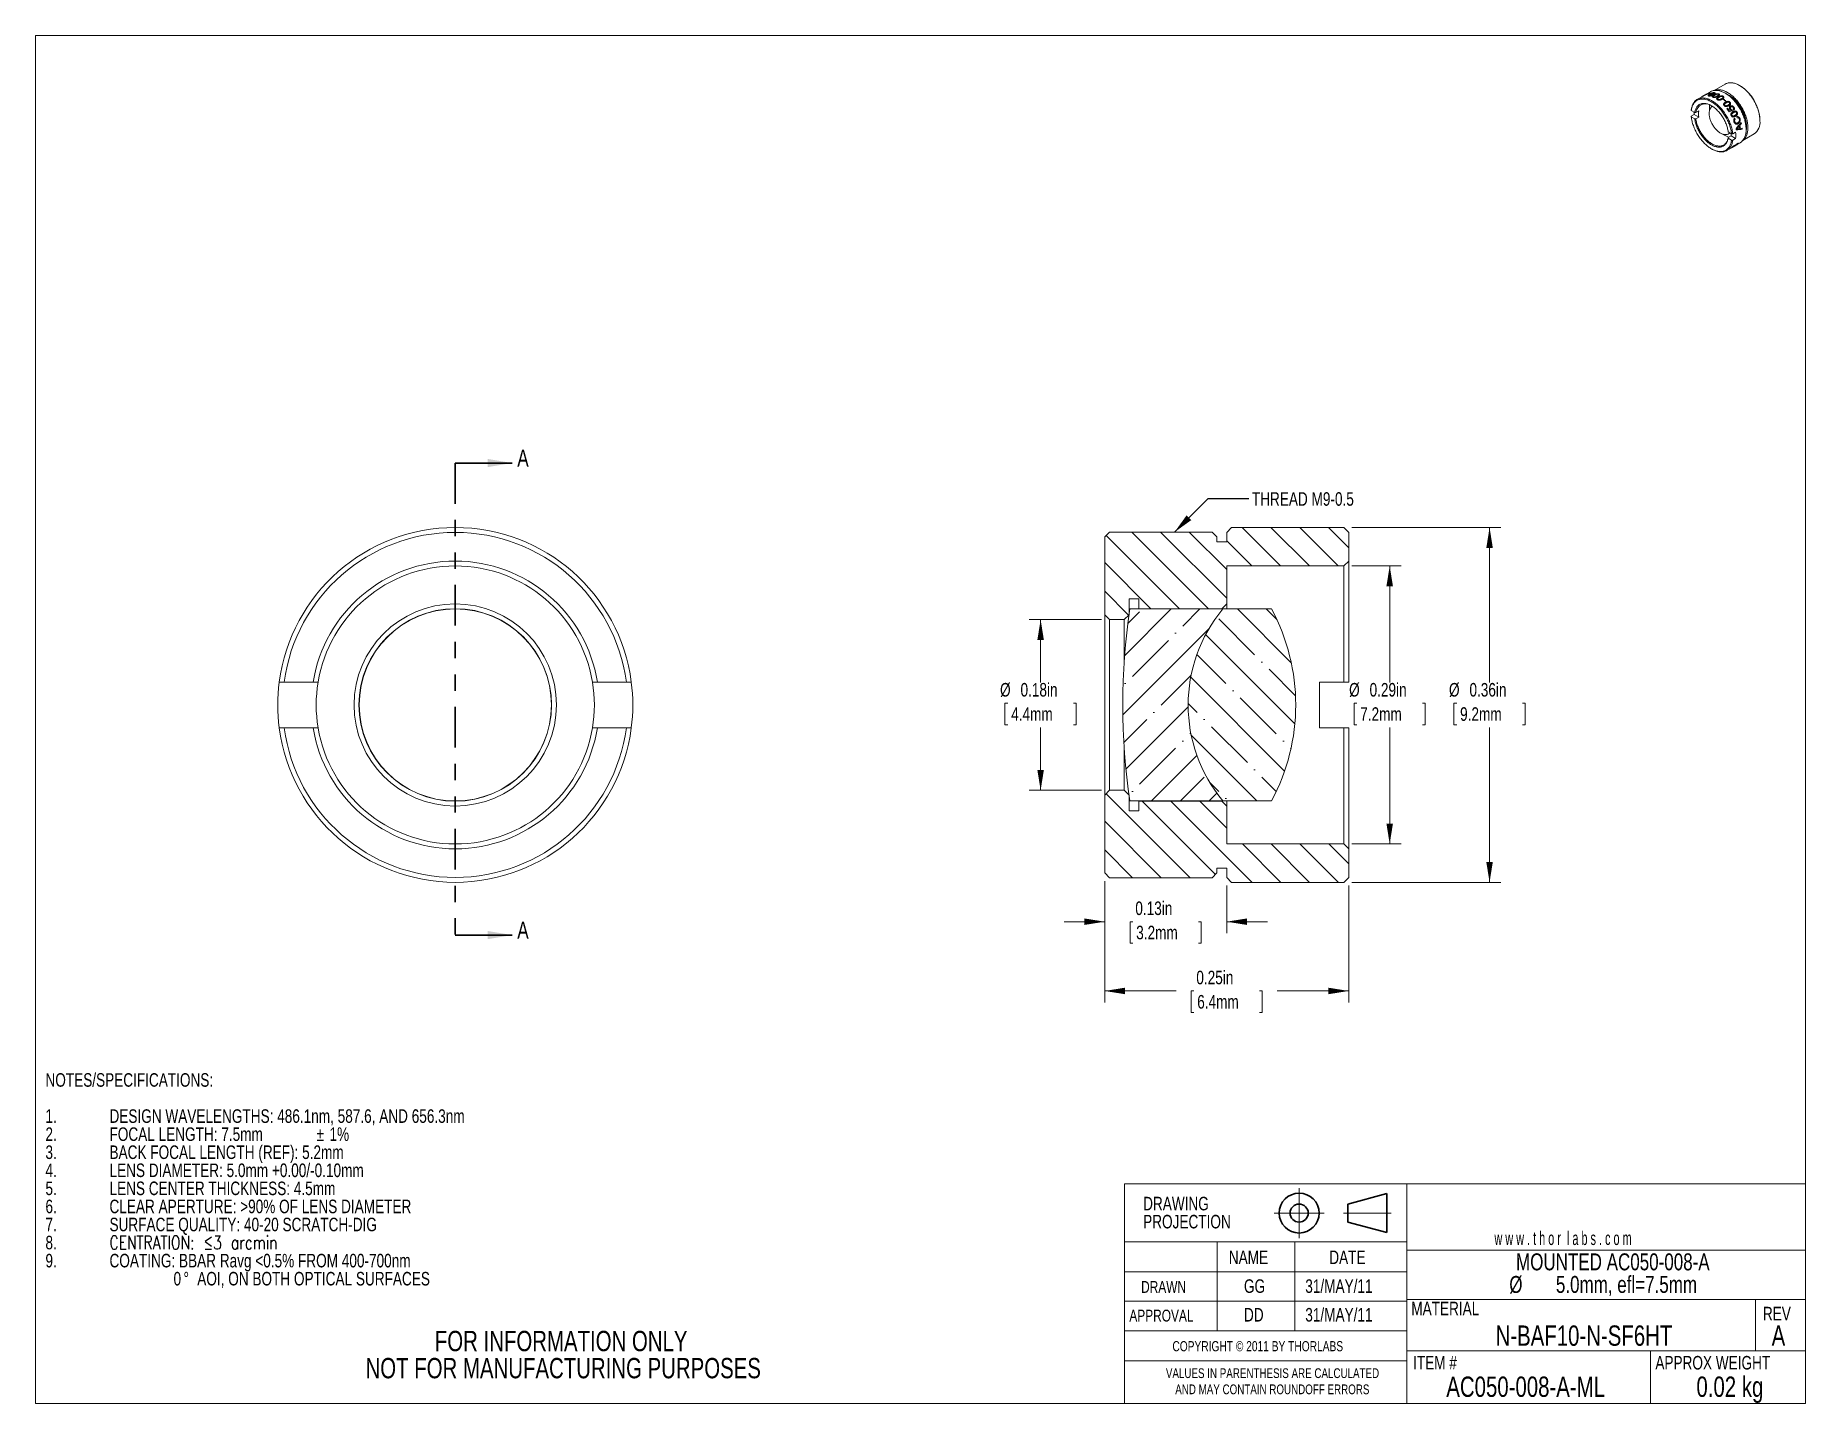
# Model space of a CAD drawing. Header units: inches. Extents: x 0.1 to 10.9, y 0 to 8.5.
import ezdxf

# ---------------------------------------------------------------- set-up
doc = ezdxf.new("R2010")
doc.units = ezdxf.units.IN
doc.header["$MEASUREMENT"] = 0
doc.header["$PDSIZE"] = -1
doc.linetypes.add('CENTERX2', pattern=[0.7999999999999999, 0.5, -0.1, 0.1, -0.1])
doc.linetypes.add('PHANTOM', pattern=[0.49999999999999994, 0.25, -0.05, 0.05, -0.05, 0.05, -0.05])
doc.styles.add('SLDTEXTSTYLE0', font='TXT', dxfattribs={"width": 0.75})
doc.styles.add('SLDTEXTSTYLE1', font='TXT', dxfattribs={"width": 0.75, "bigfont": 'bigfont'})
doc.styles.add('SLDTEXTSTYLE2', font='TXT', dxfattribs={"width": 0.6})
doc.dimstyles.new('SLDDIMSTYLE0', dxfattribs={"dimtxt": 0.0833333333, "dimasz": 0.125, "dimexe": 0, "dimexo": 0.0625, "dimgap": 0.0208333333, "dimtad": 0, "dimtih": 1, "dimtoh": 1, "dimlfac": 0.1666666667, "dimrnd": 1e-09, "dimzin": 12, "dimdsep": 46, "dimtxsty": 'SLDTEXTSTYLE0', "dimsah": 1, "dimcen": 0.09, "dimadec": 0, "dimazin": 3, "dimtfac": 1, "dimtofl": 0, "dimtmove": 0, "dimatfit": 3, "dimfxl": 1, "dimfrac": 2, "dimtolj": 1, "dimtzin": 12, "dimarcsym": 0})
doc.dimstyles.new('SLDDIMSTYLE1', dxfattribs={"dimtxt": 0.0833333333, "dimasz": 0.125, "dimexe": 0, "dimexo": 0.0625, "dimgap": 0.0208333333, "dimtad": 0, "dimtih": 1, "dimtoh": 1, "dimlfac": 0.1666666667, "dimrnd": 1e-09, "dimzin": 12, "dimdsep": 46, "dimtxsty": 'SLDTEXTSTYLE0', "dimsah": 1, "dimcen": 0.09, "dimadec": 0, "dimazin": 3, "dimtfac": 1, "dimtmove": 0, "dimatfit": 0, "dimfxl": 1, "dimfrac": 2, "dimtolj": 1, "dimtzin": 12, "dimarcsym": 0})
doc.dimstyles.new('SLDDIMSTYLE2', dxfattribs={"dimtxt": 0, "dimasz": 0.125, "dimexe": 0, "dimexo": 0.0625, "dimgap": 0, "dimtad": 0, "dimtih": 1, "dimtoh": 1, "dimdec": 0, "dimrnd": 1e-09, "dimzin": 0, "dimdsep": 46, "dimtxsty": 'Standard', "dimsah": 1, "dimcen": 0.09, "dimadec": 0, "dimazin": 0, "dimtfac": 0.125, "dimtdec": 0, "dimtofl": 0, "dimtmove": 0, "dimatfit": 3, "dimfxl": 1, "dimfrac": 2, "dimtolj": 1, "dimtzin": 0, "dimarcsym": 0})
pattern_1 = [(135.0000000000002, (0, 0), (-0.0883883476483181, -0.0883883476483188), [])]

msp = doc.modelspace()

# ---------------------------------------------------------------- texts
at = {"color": 7, "linetype": 'Continuous', "char_height": 0.1041666667, "attachment_point": 1, "style": 'SLDTEXTSTYLE0'}
for insert in [(3.0246986188, 5.9030903315), (3.0246986188, 2.9999411602)]:
    msp.add_mtext('A', dxfattribs=dict(at, insert=insert))
at = {"color": 7, "linetype": 'Continuous', "lineweight": 0}
for s, insert, char_height, attachment_point, style in [('THREAD M9-0.5', (7.5404696133, 5.6410625785), 0.0833333333, 1, 'SLDTEXTSTYLE0'), ('w w w . t h o r  l a b s . c o m', (9.0316104912, 1.0943207896), 0.0833333333, 1, 'SLDTEXTSTYLE2'), ('NAME', (7.3987149145, 0.9772495896), 0.0833333333, 1, 'SLDTEXTSTYLE0'), ('DATE', (8.0163191884, 0.9772495896), 0.0833333333, 1, 'SLDTEXTSTYLE0'), ('DRAWN', (6.8594860853, 0.7895493672), 0.0729166667, 1, 'SLDTEXTSTYLE0'), ('GG', (7.4919633718, 0.7999100272), 0.0833333333, 1, 'SLDTEXTSTYLE0'), ('31/MAY/11', (7.8687497515, 0.7999100272), 0.0833333333, 1, 'SLDTEXTSTYLE0'), ('MATERIAL', (8.5204715199, 0.6623747189), 0.0833333333, 1, 'SLDTEXTSTYLE0'), ('APPROVAL', (6.7872445848, 0.613335314), 0.0729166667, 1, 'SLDTEXTSTYLE0'), ('DD', (7.4919633718, 0.623695974), 0.0833333333, 1, 'SLDTEXTSTYLE0'), ('31/MAY/11', (7.8687497515, 0.623695974), 0.0833333333, 1, 'SLDTEXTSTYLE0'), ('REV', (10.681956279, 0.6308568984), 0.0833333333, 1, 'SLDTEXTSTYLE0'), ('N-BAF10-N-SF6HT', (9.5818563286, 0.5162413101), 0.125, 2, 'SLDTEXTSTYLE0'), ('A', (10.7776160107, 0.5162413101), 0.125, 2, 'SLDTEXTSTYLE0'), ('COPYRIGHT © 2011 BY THORLABS', (7.0518693355, 0.4200025137), 0.0625, 1, 'SLDTEXTSTYLE0'), ('ITEM #', (8.5315119501, 0.328719653), 0.0833333333, 1, 'SLDTEXTSTYLE0'), ('APPROX WEIGHT', (10.0209370115, 0.328719653), 0.0833333333, 1, 'SLDTEXTSTYLE0'), ('AC050-008-A-ML', (9.2233972078, 0.2019943461), 0.125, 2, 'SLDTEXTSTYLE0'), ('0.02 kg', (10.4790491378, 0.2019943461), 0.125, 2, 'SLDTEXTSTYLE0')]:
    msp.add_mtext(s, dxfattribs=dict(at, insert=insert, char_height=char_height, attachment_point=attachment_point, style=style))

# ---------------------------------------------------------------- blocks, each defined once
blk = doc.blocks.new('Third Angle Projection Block')
at = {"color": 7, "linetype": 'CENTERX2', "lineweight": 0}
for p, q in [((3.9951432636, 0.9375772362), (3.9951432636, 0.5537935013)), ((3.8032513961, 0.7456853688), (4.187035131, 0.7456853688)), ((4.3360937897, 0.7456853688), (4.7028635231, 0.7456853688))]:
    blk.add_line(p, q, dxfattribs=at)
at = {"color": 7, "linetype": 'Continuous', "lineweight": 30}
for p, q in [((4.6701432636, 0.8956853688), (4.3701432636, 0.815300611)), ((4.6701432636, 0.5956853688), (4.6701432636, 0.8956853688)), ((4.3701432636, 0.815300611), (4.3701432636, 0.6760701265)), ((4.3701432636, 0.6760701265), (4.6701432636, 0.5956853688))]:
    blk.add_line(p, q, dxfattribs=at)
for radius in [0.1535916633280245, 0.0696152422706639]:
    blk.add_circle((3.9951432636, 0.7456853688), radius, dxfattribs=at)
at = {"color": 7, "linetype": 'Continuous', "lineweight": 0}
blk.add_point((3.9951432636, 0.7456853688), dxfattribs=at)
blk = doc.blocks.new('SW_NOTE_0')
at = {"color": 0, "linetype": 'Continuous', "lineweight": 0, "char_height": 0.0833333333, "attachment_point": 1}
for s, insert, style in [('NOTES/SPECIFICATIONS:', (0, 0.1074223116), 'SLDTEXTSTYLE0'), ('1.', (0, -0.1147999079), 'SLDTEXTSTYLE0'), ('DESIGN WAVELENGTHS: 486.1nm, 587.6, AND 656.3nm', (0.3937007786, -0.1147999079), 'SLDTEXTSTYLE0'), ('2.', (0, -0.2259110177), 'SLDTEXTSTYLE0'), ('FOCAL LENGTH: 7.5mm', (0.3937007786, -0.2259110177), 'SLDTEXTSTYLE0'), ('%%p', (1.666540368, -0.2259110177), 'SLDTEXTSTYLE0'), ('1%', (1.7459846769, -0.2259110177), 'SLDTEXTSTYLE0'), ('3.', (0, -0.3370221274), 'SLDTEXTSTYLE0'), ('BACK FOCAL LENGTH (REF): 5.2mm', (0.3937007786, -0.3370221274), 'SLDTEXTSTYLE0'), ('4.', (0, -0.4481332372), 'SLDTEXTSTYLE0'), ('LENS DIAMETER: 5.0mm +0.00/-0.10mm', (0.3937007786, -0.4481332372), 'SLDTEXTSTYLE0'), ('5.', (0, -0.559244347), 'SLDTEXTSTYLE0'), ('LENS CENTER THICKNESS: 4.5mm', (0.3937007786, -0.559244347), 'SLDTEXTSTYLE0'), ('6.', (0, -0.6703554567), 'SLDTEXTSTYLE0'), ('CLEAR APERTURE: >90% OF LENS DIAMETER', (0.3937007786, -0.6703554567), 'SLDTEXTSTYLE0'), ('7.', (0, -0.7814665665), 'SLDTEXTSTYLE0'), ('SURFACE QUALITY: 40-20 SCRATCH-DIG', (0.3937007786, -0.7814665665), 'SLDTEXTSTYLE0'), ('8.', (0, -0.8925776763), 'SLDTEXTSTYLE0'), ('CENTRATION: ≤3 arcmin', (0.3937007786, -0.8925776763), 'SLDTEXTSTYLE1'), ('9.', (0, -1.003688786), 'SLDTEXTSTYLE0'), ('COATING: BBAR Ravg <0.5% FROM 400-700nm', (0.3937007786, -1.003688786), 'SLDTEXTSTYLE0'), ('0', (0.7874015748, -1.1147998958), 'SLDTEXTSTYLE0'), ('%%d', (0.8489756506, -1.1147998958), 'SLDTEXTSTYLE0'), ('AOI, ON BOTH OPTICAL SURFACES', (0.9331886133, -1.1147998958), 'SLDTEXTSTYLE0')]:
    blk.add_mtext(s, dxfattribs=dict(at, insert=insert, style=style))
blk = doc.blocks.new('SW_NOTE_1')
at = {"color": 0, "linetype": 'Continuous', "lineweight": 0, "char_height": 0.06, "attachment_point": 2, "style": 'SLDTEXTSTYLE0'}
for s, insert in [('VALUES IN PARENTHESIS ARE CALCULATED', (0.78375, 0.0773440644)), ('AND MAY CONTAIN ROUNDOFF ERRORS', (0.7825936818, -0.0220260102))]:
    blk.add_mtext(s, dxfattribs=dict(at, insert=insert))
blk = doc.blocks.new('SW_NOTE_2')
at = {"color": 0, "linetype": 'Continuous', "lineweight": 0, "char_height": 0.0833333333, "attachment_point": 1, "style": 'SLDTEXTSTYLE0'}
for s, insert in [('DRAWING', (0, 0.1074223116)), ('PROJECTION', (0, -0.0036887981))]:
    blk.add_mtext(s, dxfattribs=dict(at, insert=insert))
blk = doc.blocks.new('SW_NOTE_3')
at = {"color": 0, "linetype": 'Continuous', "lineweight": 0, "char_height": 0.125, "attachment_point": 2, "style": 'SLDTEXTSTYLE0'}
for s, insert in [('FOR INFORMATION ONLY', (0.986328125, 0.1611334675)), ('NOT FOR MANUFACTURING PURPOSES', (0.999088459, -0.0055331972))]:
    blk.add_mtext(s, dxfattribs=dict(at, insert=insert))
blk = doc.blocks.new('SW_NOTE_4')
at = {"color": 0, "linetype": 'Continuous', "lineweight": 0, "char_height": 0.1041666667, "attachment_point": 2, "style": 'SLDTEXTSTYLE0'}
for s, insert in [('MOUNTED AC050-008-A', (0.7731119792, 0.1342778896)), ('5.0mm, efl=7.5mm', (0.8569854429, -0.0046109977)), ('%%c', (0.1772907085, -0.0046109977))]:
    blk.add_mtext(s, dxfattribs=dict(at, insert=insert))
blk = doc.blocks.new('*D7')
at = {"color": 7, "linetype": 'Continuous', "lineweight": 0}
for p, q in [((8.1554972376, 5.4237519337), (9.0716389699, 5.4237519337)), ((9.0016389699, 5.4237519337), (9.0016389699, 4.4713093378)), ((8.7994206185, 4.3433000765), (8.7825224705, 4.3433000765)), ((8.7825224705, 4.3433000765), (8.7825224705, 4.2108926719)), ((9.2038573395, 4.3433000765), (9.2207554876, 4.3433000765)), ((9.2207554876, 4.3433000765), (9.2207554876, 4.2108926719)), ((8.7825224705, 4.2108926719), (8.7994206185, 4.2108926719)), ((9.0016389699, 3.2415519337), (9.0016389699, 4.1939945297)), ((9.2207554876, 4.2108926719), (9.2038573395, 4.2108926719)), ((8.1554972376, 3.2415519337), (9.0716389699, 3.2415519337))]:
    blk.add_line(p, q, dxfattribs=at)
for points in [[(9.0016389699, 5.4237519337), (8.9816389699, 5.2987519337), (9.0216389699, 5.2987519337)], [(9.0016389699, 3.2415519337), (9.0216389699, 3.3665519337), (8.9816389699, 3.3665519337)]]:
    blk.add_solid(points, dxfattribs=at)
at = {"color": 7, "linetype": 'Continuous', "lineweight": 0, "char_height": 0.0833333333, "attachment_point": 1, "style": 'SLDTEXTSTYLE0'}
for s, insert in [('%%c', (8.7522485308, 4.467620535, 0.5691720472)), ('0.36in', (8.8780355702, 4.467620535, 0.5691720472)), ('9.2mm', (8.8205433044, 4.318314979, 0.5691720472))]:
    blk.add_mtext(s, dxfattribs=dict(at, insert=insert))
blk = doc.blocks.new('*D8')
at = {"color": 7, "linetype": 'Continuous', "lineweight": 0}
for p, q in [((6.6354972376, 3.2496598077), (6.6354972376, 2.5035468271)), ((8.1354972376, 3.2215519337), (8.1354972376, 2.5035468271)), ((6.6354972376, 2.5735468271), (7.0753695571, 2.5735468271)), ((7.1832788862, 2.573546818), (7.1663807382, 2.573546818)), ((7.1663807382, 2.573546818), (7.1663807382, 2.4411394134)), ((7.5877156073, 2.573546818), (7.6046137553, 2.573546818)), ((7.6046137553, 2.573546818), (7.6046137553, 2.4411394134)), ((8.1354972376, 2.5735468271), (7.6956249181, 2.5735468271)), ((7.1663807382, 2.4411394134), (7.1832788862, 2.4411394134)), ((7.6046137553, 2.4411394134), (7.5877156073, 2.4411394134))]:
    blk.add_line(p, q, dxfattribs=at)
for points in [[(6.6354972376, 2.5735468271), (6.7604972376, 2.5535468271), (6.7604972376, 2.5935468271)], [(8.1354972376, 2.5735468271), (8.0104972376, 2.5935468271), (8.0104972376, 2.5535468271)]]:
    blk.add_solid(points, dxfattribs=at)
at = {"color": 7, "linetype": 'Continuous', "lineweight": 0, "char_height": 0.0833333333, "attachment_point": 1, "style": 'SLDTEXTSTYLE0'}
for s, insert in [('0.25in', (7.1990003137, 2.6978672765, 0.5691720472)), ('6.4mm', (7.2044015721, 2.5485617205, 0.5691720472))]:
    blk.add_mtext(s, dxfattribs=dict(at, insert=insert))
blk = doc.blocks.new('*D9')
at = {"color": 7, "linetype": 'Continuous', "lineweight": 0}
for p, q in [((6.6354972376, 3.2496598077), (6.6354972376, 2.9295318003)), ((7.3854972376, 3.2215519337), (7.3854972376, 2.9295318003)), ((6.6354972376, 2.9995318003), (6.3854972376, 2.9995318003)), ((6.8082788862, 2.9995317911), (6.7913807382, 2.9995317911)), ((6.7913807382, 2.9995317911), (6.7913807382, 2.8671243865)), ((7.2127156073, 2.9995317911), (7.2296137553, 2.9995317911)), ((7.2296137553, 2.9995317911), (7.2296137553, 2.8671243865)), ((7.3854972376, 2.9995318003), (7.6354972376, 2.9995318003)), ((6.7913807382, 2.8671243865), (6.8082788862, 2.8671243865)), ((7.2296137553, 2.8671243865), (7.2127156073, 2.8671243865))]:
    blk.add_line(p, q, dxfattribs=at)
for points in [[(6.6354972376, 2.9995318003), (6.5104972376, 3.0195318003), (6.5104972376, 2.9795318003)], [(7.3854972376, 2.9995318003), (7.5104972376, 2.9795318003), (7.5104972376, 3.0195318003)]]:
    blk.add_solid(points, dxfattribs=at)
at = {"color": 7, "linetype": 'Continuous', "lineweight": 0, "char_height": 0.0833333333, "attachment_point": 1, "style": 'SLDTEXTSTYLE0'}
for s, insert in [('0.13in', (6.8240003137, 3.1238522496, 0.5691720472)), ('3.2mm', (6.8294015721, 2.9745466936, 0.5691720472))]:
    blk.add_mtext(s, dxfattribs=dict(at, insert=insert))
blk = doc.blocks.new('*D10')
at = {"color": 7, "linetype": 'Continuous', "lineweight": 0}
for p, q in [((6.6154972376, 4.8576519337), (6.1717964502, 4.8576519337)), ((6.2417964502, 4.8576519337), (6.2417964502, 4.4713093378)), ((6.0395780988, 4.3433000765), (6.0226799508, 4.3433000765)), ((6.0226799508, 4.3433000765), (6.0226799508, 4.2108926719)), ((6.4440148199, 4.3433000765), (6.4609129679, 4.3433000765)), ((6.4609129679, 4.3433000765), (6.4609129679, 4.2108926719)), ((6.0226799508, 4.2108926719), (6.0395780988, 4.2108926719)), ((6.2417964502, 3.8076519337), (6.2417964502, 4.1939945297)), ((6.4609129679, 4.2108926719), (6.4440148199, 4.2108926719)), ((6.6154972376, 3.8076519337), (6.1717964502, 3.8076519337))]:
    blk.add_line(p, q, dxfattribs=at)
for points in [[(6.2417964502, 4.8576519337), (6.2217964502, 4.7326519337), (6.2617964502, 4.7326519337)], [(6.2417964502, 3.8076519337), (6.2617964502, 3.9326519337), (6.2217964502, 3.9326519337)]]:
    blk.add_solid(points, dxfattribs=at)
at = {"color": 7, "linetype": 'Continuous', "lineweight": 0, "char_height": 0.0833333333, "attachment_point": 1, "style": 'SLDTEXTSTYLE0'}
for s, insert in [('%%c', (5.9924060111, 4.467620535, 0.5691720472)), ('0.18in', (6.1181930505, 4.467620535, 0.5691720472)), ('4.4mm', (6.0607007847, 4.318314979, 0.5691720472))]:
    blk.add_mtext(s, dxfattribs=dict(at, insert=insert))
blk = doc.blocks.new('*D11')
at = {"color": 7, "linetype": 'Continuous', "lineweight": 0}
for p, q in [((8.1554972376, 5.1876519337), (8.4576519337, 5.1876519337)), ((8.3876519337, 5.1876519337), (8.3876519337, 4.4713093378)), ((8.1854335823, 4.3433000765), (8.1685354343, 4.3433000765)), ((8.1685354343, 4.3433000765), (8.1685354343, 4.2108926719)), ((8.5898703034, 4.3433000765), (8.6067684514, 4.3433000765)), ((8.6067684514, 4.3433000765), (8.6067684514, 4.2108926719)), ((8.1685354343, 4.2108926719), (8.1854335823, 4.2108926719)), ((8.3876519337, 3.4776519337), (8.3876519337, 4.1939945297)), ((8.6067684514, 4.2108926719), (8.5898703034, 4.2108926719)), ((8.1554972376, 3.4776519337), (8.4576519337, 3.4776519337))]:
    blk.add_line(p, q, dxfattribs=at)
for points in [[(8.3876519337, 5.1876519337), (8.3676519337, 5.0626519337), (8.4076519337, 5.0626519337)], [(8.3876519337, 3.4776519337), (8.4076519337, 3.6026519337), (8.3676519337, 3.6026519337)]]:
    blk.add_solid(points, dxfattribs=at)
at = {"color": 7, "linetype": 'Continuous', "lineweight": 0, "char_height": 0.0833333333, "attachment_point": 1, "style": 'SLDTEXTSTYLE0'}
for s, insert in [('%%c', (8.1382614947, 4.467620535, 0.5691720472)), ('0.29in', (8.2640485341, 4.467620535, 0.5691720472)), ('7.2mm', (8.2065562682, 4.318314979, 0.5691720472))]:
    blk.add_mtext(s, dxfattribs=dict(at, insert=insert))

# ---------------------------------------------------------------- dimensions: what is measured, and where the dimension line sits
at = {"color": 7, "linetype": 'Continuous', "lineweight": 0}
for base, p1, p2, picture, middle in [((9.0016389699, 3.2415519337), (8.1054972376, 5.4237519337), (8.1054972376, 3.2415519337), '*D7', (9.0016389699, 4.3326519337)), ((8.3876519337, 3.4776519337), (8.1054972376, 5.1876519337), (8.1054972376, 3.4776519337), '*D11', (8.3876519337, 4.3326519337)), ((6.2417964502, 4.8576519337), (6.6654972376, 3.8076519337), (6.6654972376, 4.8576519337), '*D10', (6.2417964502, 4.3326519337))]:
    dim = msp.add_linear_dim(base=base, p1=p1, p2=p2, angle=90, text='%%c<>', dimstyle='SLDDIMSTYLE0', dxfattribs=at)
    dim.commit()
    dim.dimension.update_dxf_attribs({"geometry": picture, "text_midpoint": middle, "dimtype": 160})
for base, p1, dimstyle, picture, middle in [((6.6354972376, 2.9995318003), (7.3854972376, 3.2715519337), 'SLDDIMSTYLE1', '*D9', (7.0104972376, 2.9995318003)), ((6.6354972376, 2.5735468271), (8.1354972376, 3.2715519337), 'SLDDIMSTYLE0', '*D8', (7.3854972376, 2.5735468271))]:
    dim = msp.add_linear_dim(base=base, p1=p1, p2=(6.6354972376, 3.2996598077), dimstyle=dimstyle, dxfattribs=at)
    dim.commit()
    dim.dimension.update_dxf_attribs({"geometry": picture, "text_midpoint": middle, "dimtype": 160})

# ---------------------------------------------------------------- hatches: boundary and pattern name
at = {"linetype": 'Continuous', "lineweight": 0}
h = msp.add_hatch(dxfattribs=at)
h.set_pattern_fill('ANSI31', angle=90, style=0)
h.set_pattern_definition(pattern_1)
h.paths.add_polyline_path([(7.295497237569063, 5.395644059685909), (6.665497237569063, 5.395644059685909), (6.635497237569063, 5.365644059685908), (6.635497237569063, 4.887651933701656), (6.665497237569063, 4.857651933701657), (6.755497237569064, 4.857651933701657), (6.785497237569063, 4.887651933701656), (6.785497237569063, 4.984551933701657), (6.845497237569063, 4.984551933701657), (6.845497237569063, 4.924551933701657), (7.355497237569063, 4.924551933701657), (7.385497237569063, 4.954551933701657), (7.385497237569063, 5.187651933701657), (8.105497237569063, 5.187651933701657), (8.135497237569064, 5.217651933701656), (8.135497237569064, 5.393751933701657), (8.105497237569065, 5.423751933701658), (7.843596834173886, 5.423751933701658), (7.672178112983866, 5.423751933701658), (7.415497237569064, 5.423751933701658), (7.385497237569063, 5.393751933701656), (7.385497237569063, 5.335644059685909), (7.325497237569063, 5.335644059685909), (7.325497237569063, 5.365644059685908)], flags=0)
h = msp.add_hatch(dxfattribs=at)
h.set_pattern_fill('ANSI35', style=0)
h.set_pattern_definition([(45, (0, 0), (-0.1767766952966369, 0.1767766952966369), []), (45, (0.176776695, 0), (-0.1767766952966369, 0.1767766952966369), [0.3125, -0.0625, 0, -0.0625])])
edge = h.paths.add_edge_path(flags=0)
edge.add_arc((10.77701829607931, 4.332651933701657), 4.029921259842522, 171.5734389324414, 188.4265610675594)
edge.add_line((6.790602027921985, 3.742100752599295), (7.362846821413362, 3.742100752599295))
edge.add_arc((8.069931681906077, 4.332651933701657), 0.9212598425196852, 140.1316584499887, 219.8683415500105, ccw=False)
edge.add_line((7.362846821413362, 4.923203114804019), (6.790602027921985, 4.923203114804019))
h = msp.add_hatch(dxfattribs=at)
h.set_pattern_fill('ANSI35', angle=90, style=0)
h.set_pattern_definition([(135.0000000000002, (0, 0), (-0.1767766952966363, -0.1767766952966375), []), (135.0000000000002, (-6e-16, 0.176776695), (-0.1767766952966363, -0.1767766952966375), [0.3125, -0.0625, 0, -0.0625])])
edge = h.paths.add_edge_path(flags=0)
edge.add_line((7.660454436588323, 4.923203114804019), (7.362846821413362, 4.923203114804019))
edge.add_arc((8.069931681906077, 4.332651933701657), 0.9212598425196852, 140.1316584499895, 219.8683415500113)
edge.add_line((7.362846821413362, 3.742100752599295), (7.660454436588323, 3.742100752599295))
edge.add_arc((6.569931681906076, 4.332651933701657), 1.240157480314961, 331.5631098511454, 388.4368901488562)
h = msp.add_hatch(dxfattribs=at)
h.set_pattern_fill('ANSI31', angle=90, style=0)
h.set_pattern_definition(pattern_1)
h.paths.add_polyline_path([(6.665497237569063, 3.269659807717405), (7.295497237569063, 3.269659807717406), (7.325497237569063, 3.299659807717405), (7.325497237569063, 3.329659807717405), (7.385497237569063, 3.329659807717405), (7.385497237569063, 3.271551933701657), (7.415497237569064, 3.241551933701657), (7.610497237569064, 3.241551933701657), (7.687445116079466, 3.241551933701657), (7.77469577243521, 3.241551933701657), (7.887249368902942, 3.241551933701657), (8.105497237569063, 3.241551933701657), (8.135497237569064, 3.271551933701657), (8.135497237569064, 3.447651933701657), (8.105497237569063, 3.477651933701657), (7.385497237569063, 3.477651933701657), (7.385497237569063, 3.710751933701657), (7.355497237569063, 3.740751933701657), (6.845497237569063, 3.740751933701656), (6.845497237569063, 3.680751933701657), (6.785497237569063, 3.680751933701657), (6.785497237569063, 3.777651933701657), (6.755497237569064, 3.807651933701657), (6.665497237569063, 3.807651933701657), (6.635497237569063, 3.777651933701657), (6.635497237569063, 3.299659807717405)], flags=0)

# ---------------------------------------------------------------- linework, layer by layer
at = {"color": 7, "linetype": 'Continuous', "lineweight": 0}
for p, q in [((0.0621791378, 8.4506055117), (10.9444569626, 8.4506055117)), ((0.0621791378, 8.4506055117), (0.0621791378, 0.035557648)), ((10.9444569626, 0.035557648), (10.9444569626, 8.4506055117)), ((10.3208503237, 8.0818136712), (10.2781798517, 8.0571805321)), ((10.3340034758, 8.0894068243), (10.3208503237, 8.0818136712)), ((10.3594971316, 8.1041239985), (10.3340034758, 8.0894068243)), ((10.3442533604, 8.0901755354), (10.3483328226, 8.0925305588)), ((10.3597851898, 8.0933566887), (10.3557057276, 8.0910016653)), ((10.4502276117, 8.1510923734), (10.3823461719, 8.1119052523)), ((10.4382218547, 8.0559788342), (10.4423013169, 8.0583338576)), ((10.4539706007, 8.0930675408), (10.4504356414, 8.0951088928)), ((10.5423584099, 8.1402681542), (10.5388234507, 8.1423095062)), ((10.2416190536, 7.9883879339), (10.2415883011, 7.9924877276)), ((10.2415883011, 7.9541103094), (10.2592659706, 7.9643154108)), ((10.2415883011, 7.9541103094), (10.2416190536, 7.9500105158)), ((10.2625959148, 7.9762782498), (10.2416190536, 7.9883879339)), ((10.2416190536, 7.9500105158), (10.2625959148, 7.9379008316)), ((10.2592659706, 7.9643154108), (10.2873920349, 7.9480785795)), ((10.2697143653, 7.9762508963), (10.2873920349, 7.9864559977)), ((10.2873920349, 7.9480785795), (10.2697143653, 7.9378734781)), ((10.4550349772, 8.0472423022), (10.450955515, 8.0448872788)), ((10.4601823986, 8.0004408295), (10.4647151344, 8.0030575222)), ((10.4895048035, 7.8452865365), (10.4685279424, 7.8573962207)), ((10.4707548586, 7.8447265627), (10.4806148352, 7.850418606)), ((10.4966066239, 7.8452687834), (10.4895048035, 7.8452865365)), ((10.4966066239, 7.8452687834), (10.5142842935, 7.8554738848)), ((10.5594971284, 7.8050375452), (10.6273785683, 7.8442246663)), ((10.5790021105, 7.8724011053), (10.5790021105, 7.8764831459)), ((10.6640779134, 7.9253389037), (10.6640779134, 7.9294209442)), ((10.3655416042, 7.7532550185), (10.3690765634, 7.7512136665)), ((10.4600150733, 7.7421985608), (10.5413323531, 7.7891420272)), ((10.4684805597, 7.8231281966), (10.4861582292, 7.833333298)), ((10.4685279424, 7.8190188025), (10.4895048035, 7.8069091184)), ((10.4861582292, 7.833333298), (10.5142842935, 7.8170964667)), ((10.4895048035, 7.8069091184), (10.4966066239, 7.8068913653)), ((10.5142842935, 7.8170964667), (10.4966066239, 7.8068913653)), ((6.6654972376, 5.3956440597), (6.6354972376, 5.3656440597)), ((6.6354972376, 4.8876519337), (6.6354972376, 5.3656440597)), ((6.6654972376, 5.3956440597), (7.2954972376, 5.3956440597)), ((7.3254972376, 5.3656440597), (7.2954972376, 5.3956440597)), ((7.3254972376, 5.3656440597), (7.3254972376, 5.3356440597)), ((7.3254972376, 5.3356440597), (7.3854972376, 5.3356440597)), ((7.4154972376, 5.4237519337), (7.3854972376, 5.3937519337)), ((7.3854972376, 5.3356440597), (7.3854972376, 5.3937519337)), ((7.4154972376, 5.4237519337), (7.672178113, 5.4237519337)), ((7.672178113, 5.4237519337), (7.8435968342, 5.4237519337)), ((7.8435968342, 5.4237519337), (8.1054972376, 5.4237519337)), ((8.1354972376, 5.3937519337), (8.1054972376, 5.4237519337)), ((8.1354972376, 5.3937519337), (8.1354972376, 5.2176519337)), ((8.1054972376, 5.1876519337), (7.3854972376, 5.1876519337)), ((7.3854972376, 5.1876519337), (7.3854972376, 4.9545519337)), ((8.1054972376, 5.1876519337), (8.1354972376, 5.2176519337)), ((8.1054972376, 4.4736519337), (8.1054972376, 5.1876519337)), ((8.1354972376, 5.2176519337), (8.1354972376, 4.4736519337)), ((6.8454972376, 4.9845519337), (6.7854972376, 4.9845519337)), ((6.7854972376, 4.9845519337), (6.7854972376, 4.8876519337)), ((6.7906020279, 4.9232031148), (7.3628468214, 4.9232031148)), ((6.8454972376, 4.9245519337), (6.8454972376, 4.9845519337)), ((7.3554972376, 4.9245519337), (6.8454972376, 4.9245519337)), ((6.8454972376, 4.9232031148), (6.8454972376, 4.9245519337)), ((7.3554972376, 4.9245519337), (7.3854972376, 4.9545519337)), ((7.3554972376, 4.9232031148), (7.3554972376, 4.9245519337)), ((7.3628468214, 4.9232031148), (7.6604544366, 4.9232031148)), ((7.3854972376, 4.9545519337), (7.3854972376, 4.9232031148)), ((6.6354972376, 4.8876519337), (6.6654972376, 4.8576519337)), ((6.6354972376, 3.7776519337), (6.6354972376, 4.8876519337)), ((6.6654972376, 4.8576519337), (6.6654972376, 3.8076519337)), ((6.7554972376, 4.8576519337), (6.6654972376, 4.8576519337)), ((6.7554972376, 4.8576519337), (6.7854972376, 4.8876519337)), ((6.7554972376, 4.5927168035), (6.7554972376, 4.8576519337)), ((1.5916523732, 4.4736519337), (1.5613914289, 4.4736519337)), ((1.7696469423, 4.4736519337), (1.5916523732, 4.4736519337)), ((3.6950327097, 4.4736519337), (3.5170381406, 4.4736519337)), ((3.725293654, 4.4736519337), (3.6950327097, 4.4736519337)), ((7.9554972376, 4.4736519337), (8.1054972376, 4.4736519337)), ((7.9554972376, 4.1916519337), (7.9554972376, 4.4736519337)), ((1.5613914289, 4.1916519337), (1.5916523732, 4.1916519337)), ((1.5916523732, 4.1916519337), (1.7696469423, 4.1916519337)), ((3.5170381406, 4.1916519337), (3.6950327097, 4.1916519337)), ((3.6950327097, 4.1916519337), (3.725293654, 4.1916519337)), ((8.1054972376, 4.1916519337), (7.9554972376, 4.1916519337)), ((8.1054972376, 3.4776519337), (8.1054972376, 4.1916519337)), ((8.1354972376, 4.1916519337), (8.1354972376, 3.4476519337)), ((6.7554972376, 3.8076519337), (6.7554972376, 4.0725870639)), ((6.6654972376, 3.8076519337), (6.6354972376, 3.7776519337)), ((6.6354972376, 3.2996598077), (6.6354972376, 3.7776519337)), ((6.6654972376, 3.8076519337), (6.7554972376, 3.8076519337)), ((6.7854972376, 3.7776519337), (6.7554972376, 3.8076519337)), ((6.7854972376, 3.7776519337), (6.7854972376, 3.6807519337)), ((7.3628468214, 3.7421007526), (6.7906020279, 3.7421007526)), ((6.8454972376, 3.7407519337), (6.8454972376, 3.7421007526)), ((6.8454972376, 3.6807519337), (6.8454972376, 3.7407519337)), ((6.8454972376, 3.7407519337), (7.3554972376, 3.7407519337)), ((7.3554972376, 3.7407519337), (7.3554972376, 3.7421007526)), ((7.3854972376, 3.7107519337), (7.3554972376, 3.7407519337)), ((7.6604544366, 3.7421007526), (7.3628468214, 3.7421007526)), ((7.3854972376, 3.7421007526), (7.3854972376, 3.7107519337)), ((7.3854972376, 3.7107519337), (7.3854972376, 3.4776519337)), ((6.7854972376, 3.6807519337), (6.8454972376, 3.6807519337)), ((7.3854972376, 3.4776519337), (8.1054972376, 3.4776519337)), ((8.1354972376, 3.4476519337), (8.1054972376, 3.4776519337)), ((8.1354972376, 3.4476519337), (8.1354972376, 3.2715519337)), ((6.6354972376, 3.2996598077), (6.6654972376, 3.2696598077)), ((7.2954972376, 3.2696598077), (6.6654972376, 3.2696598077)), ((7.2954972376, 3.2696598077), (7.3254972376, 3.2996598077)), ((7.3854972376, 3.3296598077), (7.3254972376, 3.3296598077)), ((7.3254972376, 3.3296598077), (7.3254972376, 3.2996598077)), ((7.3854972376, 3.2715519337), (7.3854972376, 3.3296598077)), ((7.3854972376, 3.2715519337), (7.4154972376, 3.2415519337)), ((8.1054972376, 3.2415519337), (8.1354972376, 3.2715519337)), ((7.6104972376, 3.2415519337), (7.4154972376, 3.2415519337)), ((7.6874451161, 3.2415519337), (7.6104972376, 3.2415519337)), ((7.7746957724, 3.2415519337), (7.6874451161, 3.2415519337)), ((7.8872493689, 3.2415519337), (7.7746957724, 3.2415519337)), ((8.1054972376, 3.2415519337), (7.8872493689, 3.2415519337)), ((10.9444569626, 1.3873799542), (10.9444569626, 1.9698084888)), ((6.7571952625, 0.297745443), (6.7571952625, 1.3873799542)), ((6.7571952625, 1.3873799542), (8.4938096065, 1.3873799542)), ((8.4938096065, 1.3873799542), (8.4938096065, 0.035557648)), ((8.4938096065, 1.3873799542), (10.9444569626, 1.3873799542)), ((6.7571952625, 0.4840901186), (6.7571952625, 1.030163002)), ((6.7571952625, 0.035557648), (6.7571952625, 1.030163002)), ((8.4938096065, 1.030163002), (6.7571952625, 1.030163002)), ((7.3281027587, 1.030163002), (7.3281027587, 0.4840901186)), ((7.8037240401, 1.030163002), (7.8037240401, 0.4840901186)), ((8.4938096065, 0.9800288797), (10.9444569626, 0.9800288797)), ((8.4938096065, 0.8459606517), (6.7571952625, 0.8459606517)), ((8.4938096065, 0.6662079686), (6.7571952625, 0.6662079686)), ((8.4938096065, 0.6756085809), (10.9444569626, 0.6756085809)), ((10.6365495992, 0.6756085809), (10.6365495992, 0.3598787426)), ((8.4938096065, 0.4840901186), (6.7571952625, 0.4840901186)), ((6.7571952625, 0.4840901186), (6.7571952625, 0.297745443)), ((8.4938096065, 0.3598787426), (10.9444569626, 0.3598787426)), ((9.990119718, 0.3598787426), (9.990119718, 0.035557648)), ((6.7571952625, 0.297745443), (8.4938096065, 0.297745443)), ((10.9444569626, 0.035557648), (0.0621791378, 0.035557648))]:
    msp.add_line(p, q, dxfattribs=at)
at = {"color": 8, "linetype": 'Continuous', "lineweight": 0}
msp.add_line((10.3340113118, 8.0893930967), (10.3278513792, 8.0857945297), dxfattribs=at)
at = {"color": 7, "linetype": 'PHANTOM', "lineweight": 30}
msp.add_line((2.6433425414, 5.8203867403), (2.6433425414, 2.9172375691), dxfattribs=at)
at = {"color": 7, "linetype": 'Continuous', "lineweight": 30}
for p, q in [((2.6433425414, 5.8203867403), (2.9933425414, 5.8203867403)), ((2.6433425414, 2.9172375691), (2.9933425414, 2.9172375691))]:
    msp.add_line(p, q, dxfattribs=at)
at = {"color": 7, "linetype": 'Continuous', "lineweight": 0, "flags": 128}
for points in [[(10.2415883011, 7.9924877276), (10.2423935002, 7.9981553056), (10.2434197752, 8.0036510785), (10.2446653354, 8.0089654569), (10.2461280075, 8.0140891684), (10.2478052394, 8.0190132729), (10.2496941046, 8.0237291788), (10.2517913074, 8.0282286575), (10.2540931885, 8.0325038585), (10.2565957316, 8.0365473221), (10.2592945702, 8.0403519933), (10.2621849953, 8.0439112336), (10.2652619636, 8.0472188327), (10.2685201063, 8.0502690195), (10.2719537387, 8.0530564719), (10.2755568695, 8.0555763263), (10.279323212, 8.0578241861), (10.2832461945, 8.0597961292), (10.2873189722, 8.0614887147), (10.2915344389, 8.0628989895), (10.2958852392, 8.064024493), (10.3003637817, 8.0648632612), (10.3049622523, 8.0654138307), (10.3096726275, 8.0656752408), (10.3144866884, 8.0656470355), (10.3193960353, 8.0653292639), (10.3243921024, 8.0647224805), (10.3294661724, 8.063827744), (10.3346093919, 8.0626466156), (10.339812787, 8.0611811562), (10.3450672786, 8.0594339226), (10.3503636985, 8.0574079636), (10.3556928056, 8.0551068141), (10.3610453014, 8.0525344891), (10.3664118468, 8.0496954768), (10.3717830782, 8.046594731), (10.3771496236, 8.0432376618), (10.3825021194, 8.0396301267), (10.3878312265, 8.0357784202), (10.3931276464, 8.0316892628), (10.398382138, 8.0273697895), (10.4035855331, 8.0228275369), (10.4087287526, 8.0180704304), (10.4138028226, 8.0131067704), (10.4187988897, 8.0079452175), (10.4237082367, 8.0025947777), (10.4285222975, 7.9970647867), (10.4332326727, 7.9913648932), (10.4378311433, 7.9855050425), (10.4423096858, 7.9794954591), (10.4466604861, 7.9733466286), (10.4508759528, 7.9670692796), (10.4549487305, 7.960674365), (10.458871713, 7.9541730427), (10.4626380555, 7.9475766565), (10.4662411863, 7.9408967157), (10.4696748187, 7.9341448758), (10.4729329614, 7.9273329175), (10.4760099297, 7.9204727264), (10.4789003548, 7.9135762724), (10.4815991934, 7.9066555885), (10.4841017365, 7.8997227501), (10.4864036176, 7.8927898537), (10.4885008204, 7.8858689961), (10.4903896856, 7.8789722529), (10.4920669175, 7.8721116577), (10.4935295896, 7.865299181), (10.4947751498, 7.8585467094), (10.4958014248, 7.8518660246), (10.4966066239, 7.8452687834)], [(10.4895048035, 7.8452865365), (10.4886778743, 7.8518859976), (10.4876242789, 7.858569711), (10.4863459573, 7.8653253715), (10.4848452627, 7.8721405416), (10.4831249583, 7.8790026738), (10.4811882111, 7.8858991345), (10.4790385869, 7.8928172267), (10.4766800432, 7.8997442138), (10.4741169225, 7.9066673425), (10.4713539435, 7.9135738668), (10.4683961931, 7.9204510714), (10.4652491168, 7.9272862947), (10.4619185086, 7.9340669526), (10.4584105004, 7.9407805613), (10.4547315507, 7.9474147605), (10.4508884328, 7.9539573362), (10.4468882221, 7.960396243), (10.4427382834, 7.9667196263), (10.4384462569, 7.9729158443), (10.4340200447, 7.9789734894), (10.4294677957, 7.9848814087), (10.4247978911, 7.9906287256), (10.4200189284, 7.9962048586), (10.4151397061, 8.0015995417), (10.4101692072, 8.0068028429), (10.4051165829, 8.0118051824), (10.3999911353, 8.0165973506), (10.3948023009, 8.0211705247), (10.3895596327, 8.0255162851), (10.3842727828, 8.029626631), (10.3789514847, 8.0334939949), (10.3736055355, 8.0371112567), (10.3682447773, 8.0404717566), (10.3628790798, 8.0435693079), (10.3575183217, 8.0463982075), (10.3521723724, 8.0489532474), (10.3468510744, 8.0512297234), (10.3415642245, 8.0532234445), (10.3363215563, 8.0549307399), (10.3311327219, 8.0563484665), (10.3260072743, 8.0574740141), (10.32095465, 8.0583053105), (10.3159841511, 8.0588408252), (10.3111049288, 8.0590795722), (10.3063259661, 8.0590211121), (10.3016560615, 8.0586655524), (10.2971038125, 8.0580135478), (10.2926776003, 8.0570662986), (10.2883855738, 8.0558255488), (10.2842356351, 8.0542935828), (10.2802354244, 8.052473221), (10.2763923064, 8.0503678148), (10.2727133568, 8.0479812405), (10.2692053486, 8.0453178918), (10.2658747404, 8.0423826724), (10.2627276641, 8.039180986), (10.2597699137, 8.0357187273), (10.2570069347, 8.0320022706), (10.2544438139, 8.0280384581), (10.2520852703, 8.0238345876), (10.2499356461, 8.0193983986), (10.2479988989, 8.0147380587), (10.2462785944, 8.0098621477), (10.2447778999, 8.0047796427), (10.2434995783, 7.9994999009), (10.2424459829, 7.9940326428), (10.2416190536, 7.9883879339)], [(10.5790021105, 7.8724011053), (10.5788893175, 7.8786842491), (10.5785511365, 7.8850865982), (10.5779881607, 7.8915969206), (10.5772013778, 7.8982037949), (10.576192168, 7.9048956306), (10.5749623019, 7.9116606879), (10.573513937, 7.9184870985), (10.5718496143, 7.9253628865), (10.5699722536, 7.9322759896), (10.5678851484, 7.9392142799), (10.5655919602, 7.946165585), (10.563096712, 7.9531177103), (10.5604037814, 7.9600584591), (10.5575178926, 7.9669756552), (10.5544441084, 7.9738571633), (10.5511878215, 7.980690911), (10.5477547443, 7.9874649096), (10.5441508996, 7.9941672752), (10.5403826099, 8.0007862496), (10.536456486, 8.0073102207), (10.5323794156, 8.0137277435), (10.5281585513, 8.0200275592), (10.523801298, 8.026198616), (10.5193152997, 8.0322300877), (10.5147084264, 8.038111393), (10.5099887602, 8.0438322142), (10.5051645809, 8.0493825149), (10.5002443517, 8.0547525581), (10.4952367045, 8.0599329229), (10.4901504244, 8.0649145212), (10.4849944343, 8.0696886134), (10.4797777797, 8.0742468244), (10.4745096124, 8.0785811573), (10.4691991745, 8.0826840084), (10.4638557823, 8.0865481798), (10.45848881, 8.0901668924), (10.453107673, 8.0935337979), (10.4477218117, 8.0966429894), (10.4423406747, 8.0994890125), (10.4369737023, 8.1020668742), (10.4316303102, 8.1043720521), (10.4263198723, 8.1064005022), (10.4210517049, 8.1081486657), (10.4158350504, 8.109613476), (10.4106790603, 8.1107923631), (10.4055927802, 8.1116832589), (10.400585133, 8.1122846005), (10.3956649038, 8.112595333), (10.3908407245, 8.1126149111), (10.3861210583, 8.1123433006), (10.381514185, 8.1117809779), (10.3770281867, 8.1109289296), (10.3726709334, 8.1097886504), (10.3684500691, 8.1083621408), (10.3643729987, 8.1066519034), (10.3604468748, 8.1046609384), (10.3594971316, 8.1041239985)], [(10.3841221579, 8.1121366545), (10.3858567287, 8.1127825089), (10.3900643118, 8.1141091667), (10.3944061355, 8.1151487335), (10.3988743756, 8.1158993357), (10.40346098, 8.1163596208), (10.4081576833, 8.1165287593), (10.4129560218, 8.1164064464), (10.4178473485, 8.1159929026), (10.422822849, 8.115288873), (10.427873557, 8.1142956263), (10.4329903708, 8.1130149526), (10.4381640696, 8.1114491595), (10.44338533, 8.1096010689), (10.448644743, 8.107474011), (10.4539328307, 8.105071819), (10.4592400637, 8.1023988218), (10.464556878, 8.0994598363), (10.4698736922, 8.0962601587), (10.4751809252, 8.0928055552), (10.4804690129, 8.089102251), (10.4857284259, 8.0851569199), (10.4909496863, 8.0809766716), (10.4961233851, 8.0765690392), (10.5012401989, 8.0719419655), (10.5062909069, 8.0671037888), (10.5112664074, 8.0620632278), (10.5161577341, 8.056829366), (10.5209560726, 8.0514116352), (10.5256527759, 8.0458197985), (10.5302393803, 8.0400639326), (10.5347076204, 8.0341544102), (10.5390494441, 8.0281018805), (10.5432570272, 8.0219172507), (10.5473227873, 8.0156116658), (10.5512393976, 8.0091964889), (10.5549998002, 8.0026832806), (10.5585972185, 7.9960837782), (10.5620251697, 7.9894098744), (10.5652774765, 7.982673596), (10.568348278, 7.9758870823), (10.5712320403, 7.969062563), (10.5739235668, 7.9622123363), (10.5764180072, 7.9553487469), (10.5787108662, 7.9484841634), (10.580798012, 7.9416309562), (10.5826756835, 7.9348014753), (10.5843404968, 7.9280080278), (10.585789452, 7.921262856), (10.5870199379, 7.9145781152), (10.5880297371, 7.9079658517), (10.5888170299, 7.9014379813), (10.5893803974, 7.8950062676), (10.5897188245, 7.888682301), (10.5898317014, 7.8824774778), (10.5897188245, 7.8764029794), (10.5893803974, 7.8704697524), (10.5888170299, 7.8646884891), (10.5880297371, 7.8590696075), (10.5870199379, 7.8536232334), (10.585789452, 7.8483591813), (10.5843404968, 7.8432869376), (10.5826756835, 7.8384156427), (10.580798012, 7.8337540751), (10.5787108662, 7.8293106352), (10.5764180072, 7.8250933303), (10.5739235668, 7.8211097604), (10.5712320403, 7.8173671041), (10.568348278, 7.813872106), (10.5652774765, 7.8106310642), (10.5620251697, 7.8076498193), (10.560585655, 7.806459791)], [(10.6640779134, 7.9253389037), (10.6639650366, 7.9315437269), (10.6636266094, 7.9378676935), (10.6630632419, 7.9442994072), (10.6622759491, 7.9508272776), (10.6612661499, 7.9574395411), (10.660035664, 7.9641242819), (10.6585867089, 7.9708694537), (10.6569218955, 7.9776629011), (10.6550442241, 7.9844923821), (10.6529570782, 7.9913455893), (10.6506642192, 7.9982101728), (10.6481697789, 8.0050737622), (10.6454782524, 8.0119239889), (10.64259449, 8.0187485082), (10.6395236885, 8.0255350219), (10.6362713817, 8.0322713003), (10.6328434305, 8.0389452041), (10.6292460122, 8.0455447065), (10.6254856096, 8.0520579148), (10.6215689993, 8.0584730916), (10.6175032392, 8.0647786766), (10.6132956562, 8.0709633064), (10.6089538324, 8.0770158361), (10.6044855924, 8.0829253585), (10.599898988, 8.0886812243), (10.5952022846, 8.0942730611), (10.5904039461, 8.0996907919), (10.5855126194, 8.1049246537), (10.580537119, 8.1099652146), (10.575486411, 8.1148033913), (10.5703695971, 8.119430465), (10.5651958983, 8.1238380975), (10.5599746379, 8.1280183458), (10.5547152249, 8.1319636769), (10.5494271372, 8.135666981), (10.5441199042, 8.1391215846), (10.53880309, 8.1423212621), (10.5334862757, 8.1452602476), (10.5281790428, 8.1479332448), (10.522890955, 8.1503354369), (10.5176315421, 8.1524624947), (10.5124102816, 8.1543105854), (10.5072365828, 8.1558763784), (10.502119769, 8.1571570522), (10.497069061, 8.1581502988), (10.4920935606, 8.1588543284), (10.4872022338, 8.1592678723), (10.4824038953, 8.1593901852), (10.477707192, 8.1592210467), (10.4731205876, 8.1587607616), (10.4686523475, 8.1580101593), (10.4643105238, 8.1569705926), (10.4601029407, 8.1556439348), (10.4560371807, 8.1540325765), (10.4521205703, 8.1521394216), (10.4502276117, 8.1510923734)], [(10.2416190536, 7.9500105158), (10.2424459829, 7.9434110548), (10.2434995783, 7.9367273414), (10.2447778999, 7.9299716808), (10.2462785944, 7.9231565108), (10.2479988989, 7.9162943785), (10.2499356461, 7.9093979178), (10.2520852703, 7.9024798256), (10.2544438139, 7.8955528386), (10.2570069347, 7.8886297098), (10.2597699137, 7.8817231855), (10.2627276641, 7.8748459809), (10.2658747404, 7.8680107576), (10.2692053486, 7.8612300997), (10.2727133568, 7.8545164911), (10.2763923064, 7.8478822918), (10.2802354244, 7.8413397161), (10.2842356351, 7.8349008093), (10.2883855738, 7.828577426), (10.2926776003, 7.822381208), (10.2971038125, 7.816323563), (10.3016560615, 7.8104156436), (10.3063259661, 7.8046683267), (10.3111049288, 7.7990921937), (10.3159841511, 7.7936975106), (10.32095465, 7.7884942095), (10.3260072743, 7.7834918699), (10.3311327219, 7.7786997017), (10.3363215563, 7.7741265276), (10.3415642245, 7.7697807672), (10.3468510744, 7.7656704213), (10.3521723724, 7.7618030574), (10.3575183217, 7.7581857956), (10.3628790798, 7.7548252957), (10.3682447773, 7.7517277445), (10.3736055355, 7.7488988448), (10.3789514847, 7.7463438049), (10.3842727828, 7.7440673289), (10.3895596327, 7.7420736079), (10.3948023009, 7.7403663124), (10.3999911353, 7.7389485858), (10.4051165829, 7.7378230382), (10.4101692072, 7.7369917418), (10.4151397061, 7.7364562272), (10.4200189284, 7.7362174801), (10.4247978911, 7.7362759402), (10.4294677957, 7.7366314999), (10.4340200447, 7.7372835046), (10.4384462569, 7.7382307537), (10.4427382834, 7.7394715035), (10.4468882221, 7.7410034695), (10.4508884328, 7.7428238313), (10.4547315507, 7.7449292375), (10.4584105004, 7.7473158119), (10.4619185086, 7.7499791605), (10.4652491168, 7.75291438), (10.4683961931, 7.7561160663), (10.4713539435, 7.759578325), (10.4741169225, 7.7632947817), (10.4766800432, 7.7672585942), (10.4790385869, 7.7714624647), (10.4811882111, 7.7758986537), (10.4831249583, 7.7805589937), (10.4848452627, 7.7854349046), (10.4863459573, 7.7905174096), (10.4876242789, 7.7957971514), (10.4886778743, 7.8012644096), (10.4895048035, 7.8069091184)], [(10.2625959148, 7.9762782498), (10.263490898, 7.9813298167), (10.2646115681, 7.986196358), (10.2659554471, 7.9908671133), (10.2675195636, 7.9953317551), (10.2693004593, 7.9995804119), (10.2712941964, 8.0036036896), (10.2734963666, 8.0073926923), (10.2759021008, 8.0109390423), (10.2785060797, 8.0142348983), (10.2813025458, 8.017272973), (10.2842853157, 8.0200465489), (10.2874477944, 8.0225494934), (10.2907829895, 8.0247762724), (10.2942835264, 8.0267219623), (10.2979416654, 8.028382261), (10.3017493179, 8.0297534974), (10.3056980649, 8.0308326397), (10.3097791755, 8.0316173017), (10.313983626, 8.0321057486), (10.3183021201, 8.0322969003), (10.3227251092, 8.0321903342), (10.3272428138, 8.0317862859), (10.3318452448, 8.0310856488), (10.3365222261, 8.0300899721), (10.3412634163, 8.0288014572), (10.3460583323, 8.0272229532), (10.3508963724, 8.0253579503), (10.355766839, 8.0232105721), (10.3606589634, 8.0207855667), (10.3655619286, 8.0180882959), (10.3704648938, 8.0151247236), (10.3753570182, 8.0119014025), (10.3802274848, 8.0084254595), (10.3850655248, 8.0047045803), (10.3898604409, 8.0007469921), (10.3946016311, 7.9965614452), (10.3992786124, 7.9921571944), (10.4038810434, 7.9875439777), (10.408398748, 7.9827319953), (10.4128217371, 7.9777318868), (10.4171402312, 7.972554708), (10.4213446817, 7.9672119059), (10.4254257923, 7.9617152938), (10.4293745393, 7.9560770253), (10.4331821918, 7.9503095669), (10.4368403308, 7.9444256709), (10.4403408677, 7.9384383471), (10.4436760628, 7.9323608338), (10.4468385415, 7.9262065691), (10.4498213114, 7.9199891603), (10.4526177775, 7.9137223546), (10.4552217564, 7.9074200086), (10.4576274906, 7.901096057), (10.4598296608, 7.8947644826), (10.4618233979, 7.8884392851), (10.4636042936, 7.88213445), (10.4651684101, 7.8758639176), (10.4665122891, 7.8696415527), (10.4676329592, 7.8634811133), (10.4685279424, 7.8573962207)], [(10.4789456493, 7.8513822065), (10.4766603785, 7.849074224), (10.4741442565, 7.8469734432), (10.4714565708, 7.8451433721), (10.4686060881, 7.8435899799), (10.4656021059, 7.8423183336), (10.4624544227, 7.841332581), (10.4591733057, 7.8406359373), (10.455769457, 7.8402306749), (10.4522539793, 7.8401181157), (10.4486383395, 7.8402986268), (10.4449343309, 7.8407716194), (10.4411540353, 7.8415355508), (10.4373097832, 7.8425879291), (10.4334141138, 7.8439253217), (10.4294797339, 7.8455433663), (10.4255194766, 7.8474367851), (10.4215462596, 7.8495994024), (10.4175730425, 7.8520241639), (10.4136127853, 7.8547031607), (10.4096784054, 7.8576276545), (10.4057827359, 7.8607881061), (10.4019384839, 7.8641742068), (10.3981581882, 7.8677749118), (10.3944541797, 7.8715784764), (10.3908385398, 7.8755724942), (10.3873230622, 7.8797439375), (10.3839192135, 7.8840792), (10.3806380964, 7.8885641408), (10.3774904133, 7.8931841311), (10.3744864311, 7.8979241014), (10.3716359483, 7.9027685909), (10.3689482626, 7.9077017978), (10.3664321407, 7.9127076312), (10.3640957895, 7.917769763), (10.3619468298, 7.9228716816), (10.3599922711, 7.9279967455), (10.3582384887, 7.933128238), (10.3566912031, 7.9382494211), (10.3553554612, 7.9433435905), (10.3542356199, 7.9483941303), (10.3533353319, 7.9533845665), (10.3526575338, 7.9582986214), (10.3522044364, 7.9631202664), (10.3519775177, 7.9678337742), (10.3519775177, 7.9724237705), (10.3522044364, 7.9768752835), (10.3526575338, 7.9811737934), (10.3533353319, 7.9853052793), (10.3542356199, 7.9892562651), (10.3553554612, 7.9930138637), (10.3566912031, 7.9965658184), (10.3582384887, 7.9999005435), (10.3599922711, 8.0030071619), (10.3619468298, 8.0058755403), (10.3640957895, 8.0084963229), (10.3664321407, 8.010860961), (10.3689482626, 8.0129617418), (10.3713075565, 8.0145885252)], [(10.4685279424, 7.8190188025), (10.4676329592, 7.8139672356), (10.4665122891, 7.8091006943), (10.4651684101, 7.8044299391), (10.4636042936, 7.7999652972), (10.4618233979, 7.7957166404), (10.4598296608, 7.7916933627), (10.4576274906, 7.78790436), (10.4552217564, 7.7843580101), (10.4526177775, 7.781062154), (10.4498213114, 7.7780240794), (10.4468385415, 7.7752505035), (10.4436760628, 7.7727475589), (10.4403408677, 7.7705207799), (10.4368403308, 7.76857509), (10.4331821918, 7.7669147914), (10.4293745393, 7.7655435549), (10.4254257923, 7.7644644127), (10.4213446817, 7.7636797506), (10.4171402312, 7.7631913037), (10.4128217371, 7.763000152), (10.408398748, 7.7631067181), (10.4038810434, 7.7635107664), (10.3992786124, 7.7642114035), (10.3946016311, 7.7652070802), (10.3898604409, 7.7664955951), (10.3850655248, 7.7680740991), (10.3802274848, 7.769939102), (10.3753570182, 7.7720864802), (10.3704648938, 7.7745114856), (10.3655619286, 7.7772087564), (10.3606589634, 7.7801723287), (10.355766839, 7.7833956499), (10.3508963724, 7.7868715928), (10.3460583323, 7.790592472), (10.3412634163, 7.7945500603), (10.3365222261, 7.7987356071), (10.3318452448, 7.803139858), (10.3272428138, 7.8077530747), (10.3227251092, 7.8125650571), (10.3183021201, 7.8175651655), (10.313983626, 7.8227423443), (10.3097791755, 7.8280851464), (10.3056980649, 7.8335817585), (10.3017493179, 7.839220027), (10.2979416654, 7.8449874855), (10.2942835264, 7.8508713814), (10.2907829895, 7.8568587053), (10.2874477944, 7.8629362185), (10.2842853157, 7.8690904833), (10.2813025458, 7.875307892), (10.2785060797, 7.8815746977), (10.2759021008, 7.8878770438), (10.2734963666, 7.8942009953), (10.2712941964, 7.9005325697), (10.2693004593, 7.9068577672), (10.2675195636, 7.9131626023), (10.2659554471, 7.9194331347), (10.2646115681, 7.9256554996), (10.263490898, 7.931815939), (10.2625959148, 7.9379008316)], [(10.2697143653, 7.9378734781), (10.2706182746, 7.9319091218), (10.2717455666, 7.925871681), (10.2730936843, 7.9197748506), (10.2746595697, 7.9136324603), (10.2764396709, 7.9074584429), (10.27842995, 7.9012668031), (10.2806258925, 7.8950715856), (10.2830225172, 7.8888868431), (10.2856143878, 7.8827266047), (10.288395625, 7.8766048437), (10.2913599203, 7.8705354463), (10.2945005495, 7.8645321799), (10.2978103887, 7.8586086618), (10.3012819301, 7.8527783284), (10.3049072991, 7.8470544049), (10.3086782723, 7.841449875), (10.3125862958, 7.8359774516), (10.3166225049, 7.8306495479), (10.3207777443, 7.8254782492), (10.3250425885, 7.8204752859), (10.3294073634, 7.8156520063), (10.3338621683, 7.811019351), (10.3383968984, 7.8065878285), (10.3430012672, 7.8023674909), (10.3476648307, 7.7983679113), (10.3523770104, 7.794598162), (10.3571271174, 7.7910667941), (10.3619043771, 7.7877818179), (10.3666979531, 7.7847506847), (10.3714969719, 7.7819802701), (10.3762905479, 7.7794768583), (10.3810678076, 7.7772461279), (10.3858179146, 7.7752931389), (10.3905300943, 7.7736223214), (10.3951936578, 7.7722374652), (10.3997980266, 7.7711417116), (10.4043327567, 7.7703375463), (10.4087875616, 7.7698267932), (10.4131523365, 7.7696106111), (10.4174171807, 7.7696894901), (10.4215724201, 7.7700632515), (10.4256086292, 7.7707310473), (10.4295166527, 7.7716913629), (10.4332876259, 7.7729420198), (10.4369129949, 7.7744801813), (10.4403845363, 7.7763023583), (10.4436943755, 7.7784044174), (10.4468350047, 7.7807815905), (10.4497993, 7.7834284855), (10.4525805372, 7.7863390983), (10.4551724078, 7.7895068266), (10.4575690325, 7.7929244851), (10.459764975, 7.7965843215), (10.4617552541, 7.8004780339), (10.4635353553, 7.8045967902), (10.4651012407, 7.8089312477), (10.4664493584, 7.8134715745), (10.4675766504, 7.8182074717), (10.4684805597, 7.8231281966)], [(10.5790021105, 7.8762669087), (10.5791125959, 7.878629515), (10.5792250997, 7.8845184981)], [(10.4966066239, 7.8068913653), (10.4958014248, 7.8012237873), (10.4947751498, 7.7957280144), (10.4935295896, 7.790413636), (10.4920669175, 7.7852899245), (10.4903896856, 7.78036582), (10.4885008204, 7.7756499141), (10.4864036176, 7.7711504353), (10.4841017365, 7.7668752344), (10.4815991934, 7.7628317708), (10.4789003548, 7.7590270996), (10.4760099297, 7.7554678593), (10.4729329614, 7.7521602602), (10.4696748187, 7.7491100734), (10.4662411863, 7.746322621), (10.4626380555, 7.7438027665), (10.458871713, 7.7415549067), (10.4549487305, 7.7395829637), (10.4508759528, 7.7378903782), (10.4466604861, 7.7364801033), (10.4423096858, 7.7353545999), (10.4378311433, 7.7345158317), (10.4332326727, 7.7339652622), (10.4285222975, 7.7337038521), (10.4237082367, 7.7337320574), (10.4187988897, 7.734049829), (10.4138028226, 7.7346566124), (10.4087287526, 7.7355513489), (10.4035855331, 7.7367324773), (10.398382138, 7.7381979367), (10.3931276464, 7.7399451702), (10.3878312265, 7.7419711292), (10.3825021194, 7.7442722788), (10.3771496236, 7.7468446038), (10.3717830782, 7.749683616), (10.3690765634, 7.7512136665)]]:
    msp.add_lwpolyline(points, dxfattribs=at)
at = {"color": 7, "linetype": 'Continuous', "lineweight": 0}
for radius in [0.6219000000000001, 0.5918999999999999, 0.590551181102362]:
    msp.add_circle((2.6433425414, 4.3326519337), radius, dxfattribs=at)
for centre, radius, start, end in [((10.3319962609, 8.0167999009), 0.0618835303427162, 109.6910233145, 113.971903674), ((10.3524292844, 8.0285256401), 0.0619426165066714, 107.2397278384, 116.4231991502), ((10.3565342664, 8.030845378), 0.0619848149929147, 106.0988350316, 117.564091957), ((10.3553149782, 8.0166252359), 0.0743774559103472, 89.6989895222, 98.5529137594), ((10.3593944404, 8.0189802593), 0.0743774559104679, 89.6989895222, 98.5529137594), ((10.3688679374, 8.0318547492), 0.0674557279169258, 99.3848452345, 103.187305228), ((10.3499509799, 7.8886365173), 0.2306529287502896, 347.0335939301, 72.9610295372), ((10.2894873422, 7.8723689596), 0.2362933373273222, 46.8949744893, 50.9905463744), ((10.2935668044, 7.874723983), 0.2362933373288535, 46.8949744894, 50.9905463744), ((10.3259011481, 7.8742592054), 0.2535316105614803, 2.319137682, 59.7082460036), ((10.3077425451, 7.8642701065), 0.2715343627670056, 2.577912246, 57.4167112213), ((10.4001273895, 7.917602742), 0.2642149673404278, 2.5636666633, 57.430956804), ((10.4510245651, 7.9847900267), 0.1928485635744251, 181.7871736607, 186.0945447479), ((10.3295608801, 7.970247316), 0.0601468894132124, 51.0624224059, 174.2714647728), ((10.4199173126, 7.9672672886), 0.1339072656880896, 171.7612390488, 188.2387609512), ((10.4886399085, 8.0062168945), 0.1354411541434246, 172.7396575425, 187.1616361667), ((10.2180695091, 7.8131165867), 0.3061192957537255, 33.3328445823, 37.729342443), ((10.2237506337, 7.8165808057), 0.3046923963517156, 34.299013048, 37.735438625), ((10.5192599912, 7.9468372891), 0.1318414889973356, 232.6659768085, 248.3182891495), ((10.373622864, 7.8508807063), 0.1138952148138588, 351.1373543225, 357.7868968119), ((10.3442535607, 7.8362851758), 0.171110071701918, 353.5611646284, 6.4388353716), ((10.2914507646, 7.8335479867), 0.2295175730596046, 9.0644328314, 10.850945228), ((10.3119061107, 7.8453865147), 0.2294494603678496, 8.0403774563, 11.875000603), ((10.3160270444, 7.8477868505), 0.2294007981436281, 7.5630336542, 12.3523444051), ((10.4871897737, 7.8637895051), 0.0922153178841635, 305.9537610958, 5.3584192976), ((10.3003472079, 7.8482739246), 0.2565856660543995, 13.5204436354, 15.0808135987), ((10.3554178308, 7.8577862034), 0.20064397722517, 4.3237140492, 6.1620938235), ((10.5748338889, 7.9168572427), 0.0896461626657025, 305.883154545, 5.4290258484), ((10.4757519548, 7.8213991925), 0.0607238228042893, 300.2493056519, 304.0930733592), ((10.4581583328, 7.8186486619), 0.0673126551302994, 316.728599164, 320.3172321918), ((2.6433425414, 4.3326519337), 1.0911, 7.4249481556, 172.5750518444), ((2.6433425414, 4.3326519337), 1.0611, 7.636104597, 172.363895403), ((2.6433425414, 4.3326519337), 0.8850000000000002, 9.1675468465, 170.8324531535), ((2.6433425414, 4.3326519337), 0.8550000000000002, 9.4921387157, 170.5078612843), ((10.7770182961, 4.3326519337), 4.029921259842521, 171.5734389324, 188.4265610676), ((8.0699316819, 4.3326519337), 0.9212598425196857, 140.13165845, 219.86834155), ((6.5699316819, 4.3326519337), 1.240157480314961, 331.5631098511, 28.4368901489), ((2.6433425414, 4.3326519337), 1.0911, 172.5750518444, 187.4249481556), ((2.6433425414, 4.3326519337), 0.855, 170.5078612843, 189.4921387157), ((2.6433425414, 4.3326519337), 0.8550000000000002, 350.5078612843, 9.4921387157), ((2.6433425414, 4.3326519337), 1.0911, 352.5750518444, 7.4249481556), ((2.6433425414, 4.3326519337), 1.0911, 187.4249481556, 352.5750518444), ((2.6433425414, 4.3326519337), 1.0611, 187.636104597, 352.363895403), ((2.6433425414, 4.3326519337), 0.8850000000000002, 189.1675468465, 350.8324531535), ((2.6433425414, 4.3326519337), 0.8550000000000002, 189.4921387157, 350.5078612843)]:
    msp.add_arc(centre, radius, start, end, dxfattribs=at)
at = {"color": 8, "linetype": 'Continuous', "lineweight": 0}
msp.add_open_spline([(10.30685368702338, 8.073345654977157), (10.31099725497492, 8.075959229725019), (10.31561238751325, 8.078870246028186), (10.32037739047788, 8.081519486704098), (10.32086426851127, 8.081790180573512)], degree=3, knots=[0, 0, 0, 0, 0.8978220922419048, 1, 1, 1, 1], dxfattribs=at)
at = {"color": 7, "linetype": 'Continuous', "lineweight": 0}
for points in [[(10.35786826862689, 8.098407604298687), (10.34214791612894, 8.090952817133058), (10.3265658801418, 8.083169903504754), (10.31114474450113, 8.075064689487657)], [(10.31811810855615, 8.079827100559966), (10.3164259281127, 8.078761930888213), (10.31473954080053, 8.077685833565937), (10.31305881270448, 8.076598752238537)], [(10.32486495522466, 8.083997213838224), (10.32260568695541, 8.082626166264188), (10.32035683897094, 8.081236175844252), (10.31811810855615, 8.079827100559966)], [(10.32144636495103, 8.08107826941737), (10.32564408471172, 8.083302066254355), (10.32985253104587, 8.08550447403803), (10.33407132938317, 8.087685366461942)], [(10.33934617984144, 8.090399445642717), (10.34404467295746, 8.09280353009964), (10.34875576149096, 8.095180972591333), (10.35347891461026, 8.097531634115935)], [(10.26971436534632, 7.976250896295363), (10.26734155229781, 7.976260338394234), (10.26496873518695, 7.976269445085074), (10.2625959147844, 7.976278249774735)], [(10.4947376004091, 7.987500651591419), (10.48777938325458, 7.985452318505083), (10.48081002192462, 7.983395526550124), (10.47382988446262, 7.981329706342494)], [(10.47545946031425, 7.988278572131935), (10.47898728794876, 7.98934419962935), (10.48251255831656, 7.99040746398355), (10.48603522515545, 7.991468433587756)], [(10.49170971926564, 7.993123772261289), (10.49273594575535, 7.991263356442919), (10.49374547978657, 7.989388612765867), (10.4947376004091, 7.987500651591419)], [(10.50233241813778, 7.991146743068211), (10.50104160455265, 7.992862890088201), (10.49973330663313, 7.99456593158221), (10.49840824320595, 7.996254755484458)], [(10.52327467159689, 7.943647025348514), (10.52276622928361, 7.946004283462261), (10.52223064001183, 7.948357159503896), (10.52166859732013, 7.950704053060211)], [(10.2625959147844, 7.937900831616104), (10.26496873518695, 7.937892026926444), (10.26734155229781, 7.937882920235604), (10.26971436534632, 7.937873478136733)], [(10.50796934681577, 7.941339475093693), (10.50926539975366, 7.93941976025939), (10.51053487017208, 7.937494353354613), (10.51177707187616, 7.935564856169488)], [(10.51686462084233, 7.876755737762537), (10.52752044670107, 7.889454594379008), (10.53792818059211, 7.902225409239009), (10.54809601507138, 7.915032688576536)], [(10.55549077829408, 7.872913042467114), (10.54328112732701, 7.871735694379113), (10.53081687982179, 7.87067852376168), (10.51810207522345, 7.869707352433672)], [(10.52802093255901, 7.882898979485453), (10.52588673563635, 7.880455785248224), (10.52374403704266, 7.87801507456454), (10.52159279608104, 7.875577069851947)], [(10.53644509182949, 7.892601987057043), (10.53365181787388, 7.889363657769198), (10.53084379919293, 7.88612914990395), (10.52802093255901, 7.882898979485453)], [(10.5286321072411, 7.876326610140274), (10.53213807170661, 7.876705171710571), (10.53562740733669, 7.877089378282989), (10.53910002434805, 7.877479823607264)], [(10.54982200330037, 7.908261677371312), (10.54660714484772, 7.904457056513487), (10.54337232067934, 7.90065653111934), (10.54011733930414, 7.896860936492287)], [(10.54343220785039, 7.877979859997673), (10.54727637762659, 7.878419511209803), (10.55109984941807, 7.878867173392368), (10.55490252669595, 7.879323651767518)], [(10.46848055965511, 7.823128196584261), (10.46849691562229, 7.82175840076828), (10.46851269058276, 7.820388602607153), (10.46852794240517, 7.819018802545775)], [(1.800048998238131, 4.473651933701657), (1.789912612563777, 4.473651933701657), (1.779778674656988, 4.473651933701657), (1.76964694227163, 4.473651933701657)], [(3.5170381406013, 4.473651933701657), (3.506906408215942, 4.473651933701657), (3.496772470309154, 4.473651933701657), (3.486636084634799, 4.473651933701657)], [(8.135497237569062, 4.473651933701657), (8.125494921188269, 4.473651933701657), (8.115494838259767, 4.473651933701657), (8.105497237569063, 4.473651933701657)], [(1.76964694227163, 4.191651933701657), (1.779778674656988, 4.191651933701657), (1.789912612563777, 4.191651933701657), (1.800048998238131, 4.191651933701657)], [(3.486636084634799, 4.191651933701657), (3.496772470309154, 4.191651933701657), (3.506906408215942, 4.191651933701657), (3.5170381406013, 4.191651933701657)], [(8.105497237569063, 4.191651933701657), (8.115494838259767, 4.191651933701657), (8.125494921188269, 4.191651933701657), (8.135497237569062, 4.191651933701657)]]:
    msp.add_open_spline(points, degree=3, dxfattribs=at)
for points, knots in [([(10.31305881270448, 8.076598752238537), (10.31441202703232, 8.077340103855247), (10.3171186562718, 8.078822916977483), (10.32000372412209, 8.080326448129343), (10.32144636495103, 8.08107826941737)], [0, 0, 0, 0, 0.4999629458322233, 1, 1, 1, 1]), ([(10.34866026922279, 8.07778819304031), (10.34809021098682, 8.07789403914952), (10.34695043366016, 8.078105668396814), (10.3452016277733, 8.078728552119657), (10.34415211462542, 8.079899166239123), (10.34492375251356, 8.081508775888985), (10.34659162419622, 8.082941293423337), (10.34779193426793, 8.083672157160702), (10.34839218357094, 8.084037646428257)], [0, 0, 0, 0, 0.1254515117807615, 0.2508283885788533, 0.5001104341316014, 0.7493857193798668, 0.8746731775294349, 1, 1, 1, 1]), ([(10.34839218357094, 8.084037646428257), (10.34879370913855, 8.084261749183648), (10.34959642737179, 8.084709768892429), (10.35144186659999, 8.085566565282932), (10.35402946406792, 8.086525254405895), (10.35724460332836, 8.087312936280705), (10.35917982128702, 8.087520378503532), (10.36014861086264, 8.087624226166849)], [0, 0, 0, 0, 0.1253271404013619, 0.2505503729632486, 0.4999656438491075, 0.7496777716845545, 1, 1, 1, 1]), ([(10.36702981106095, 8.080925697201184), (10.36637531292345, 8.080573836700632), (10.36506671929769, 8.079870332165177), (10.36192842973725, 8.07869221377779), (10.35752510756514, 8.077684273380063), (10.35332875746032, 8.077388860038587), (10.3504900418651, 8.077530357021145), (10.34927031507363, 8.077702230560572), (10.34866026922279, 8.07778819304031)], [0, 0, 0, 0, 0.125363827550199, 0.2506505308919426, 0.4998165869551963, 0.7491147960326439, 0.8745198688836577, 1, 1, 1, 1]), ([(10.35267879109912, 8.0837633247671), (10.35234624050857, 8.08356015538719), (10.35168164042897, 8.083154122771704), (10.35070977174079, 8.08233938492353), (10.35019860278156, 8.081411746316947), (10.350831560415, 8.08055948121415), (10.3520382543175, 8.080294321103487), (10.35268640403871, 8.080151896043208)], [0, 0, 0, 0, 0.1255997201397385, 0.2510101812341239, 0.5006132847537478, 0.7317651480683596, 1, 1, 1, 1]), ([(10.36261843274859, 8.085915108608438), (10.36193489598421, 8.08599377573081), (10.36057108452866, 8.086150734548912), (10.35781768443816, 8.085788633831095), (10.35544530221568, 8.085068623748288), (10.35374961593904, 8.084352403525411), (10.35303590643741, 8.083959779922242), (10.35267879109912, 8.0837633247671)], [0, 0, 0, 0, 0.2504458509440106, 0.4996964879065759, 0.7491241887138236, 0.874470495328917, 1, 1, 1, 1]), ([(10.35268640403871, 8.080151896043208), (10.35305199494104, 8.080101502444196), (10.35371967492445, 8.080009468432575), (10.35526109580935, 8.079945167268914), (10.3575070417878, 8.080136181899576), (10.35990499227934, 8.080737302565273), (10.36162269483713, 8.08139822731871), (10.36234161330062, 8.081784490545784), (10.36270131386162, 8.081977751821617)], [0, 0, 0, 0, 0.1373570536821972, 0.2508556825052486, 0.5000324800307056, 0.7492914449997119, 0.8745615637077289, 1, 1, 1, 1]), ([(10.36014861086264, 8.087624226166849), (10.35985346915316, 8.087795929140093), (10.3592844326999, 8.088126974355896), (10.35884227236479, 8.088722841671329), (10.35872245789986, 8.089681510256437), (10.35964496136971, 8.090924340113094), (10.36143819672024, 8.092304894886405), (10.3626055484413, 8.093006337050078), (10.36318941290916, 8.093357171462914)], [0, 0, 0, 0, 0.1427210754095111, 0.2751677988799376, 0.400682140109228, 0.6993927629698604, 0.8496478128062276, 1, 1, 1, 1]), ([(10.36270131386162, 8.081977751821617), (10.36304270476526, 8.082184844748172), (10.36372529659866, 8.082598915360242), (10.36472160181893, 8.083466341834097), (10.36527421398315, 8.084541057668659), (10.36450941937811, 8.085512489337829), (10.36324987664755, 8.085780664779984), (10.36261843274859, 8.085915108608438)], [0, 0, 0, 0, 0.1255533271879656, 0.2510367876895349, 0.5002338827605252, 0.7494533071568336, 1, 1, 1, 1]), ([(10.36318941290916, 8.093357171462914), (10.36395266588388, 8.093776908150396), (10.36547871390882, 8.094616129698368), (10.36904765511474, 8.096203966236027), (10.37308569826278, 8.09752292456082), (10.37700025004336, 8.098367443021127), (10.3797684685622, 8.098695475426013), (10.38228075784375, 8.098744714901033), (10.38370384538293, 8.09856074901883), (10.38441555447657, 8.098468744705897)], [0, 0, 0, 0, 0.1251946635531133, 0.2503142147879843, 0.4992399123694686, 0.6251873370342069, 0.7495146634975883, 0.8747282321684988, 1, 1, 1, 1]), ([(10.36727276875247, 8.093038338497964), (10.36683121501347, 8.09277280972126), (10.36594835444142, 8.092241900644996), (10.36462521169874, 8.091180114244972), (10.36375648801285, 8.089915195305846), (10.36437380781524, 8.088974426343658), (10.36559061407267, 8.088482244209766), (10.36641762452128, 8.08832638058085), (10.36683121340016, 8.088248433000324)], [0, 0, 0, 0, 0.1254745957430324, 0.2508790291889431, 0.5001540318578925, 0.7490997769599449, 0.8745245091753152, 1, 1, 1, 1]), ([(10.36683121340016, 8.088248433000324), (10.367305644968, 8.088186307626515), (10.3681879176882, 8.08807077669169), (10.37025058707205, 8.088011035923385), (10.37328468810128, 8.088355423053159), (10.37633556393699, 8.089206239574393), (10.37848790341346, 8.090107550585532), (10.37942445563288, 8.090610626150282), (10.37992271792358, 8.090878271219172)], [0, 0, 0, 0, 0.1348619434903007, 0.2507948918269546, 0.4997229576659977, 0.7491881404723199, 0.8665636693066783, 1, 1, 1, 1]), ([(10.36894360226786, 8.086200326418087), (10.3693437479894, 8.08587448909501), (10.37014302644226, 8.085223639323393), (10.37029212639059, 8.083872853643019), (10.36940435301923, 8.082607497500867), (10.36817336535497, 8.081625358163087), (10.36741112515477, 8.081158996649286), (10.36702981106095, 8.080925697201184)], [0, 0, 0, 0, 0.2502728860988108, 0.4999121930575458, 0.7494241764684468, 0.8746483155074811, 0.9999999999999999, 0.9999999999999999, 0.9999999999999999, 0.9999999999999999]), ([(10.38030276694824, 8.096119129806452), (10.37983042375551, 8.096176602466342), (10.37894525828245, 8.096284305541063), (10.37690629265905, 8.096280473457163), (10.3741323450049, 8.095826944275908), (10.37134250353745, 8.09495488635384), (10.36909202275544, 8.094024560891743), (10.36795480434181, 8.093408071789998), (10.36727276875247, 8.093038338497964)], [0, 0, 0, 0, 0.1337670463678051, 0.2506778391280324, 0.4994806417755739, 0.6993336074756207, 0.8196782801236169, 1, 1, 1, 1]), ([(10.38437068117821, 8.089826708716993), (10.38377108254795, 8.089496889951224), (10.38257205726539, 8.088837347018902), (10.37979510967741, 8.087672547464198), (10.37618672369546, 8.086670607752312), (10.37279746650168, 8.086246695213749), (10.3705524938012, 8.086167634585674), (10.36950402723101, 8.086188938876667), (10.36894360226786, 8.086200326418087)], [0, 0, 0, 0, 0.1432439388778083, 0.2864467922699739, 0.5710029516794596, 0.7851575862030035, 0.8851627173825847, 1, 1, 1, 1]), ([(10.3749803465499, 8.06999610368456), (10.37449979487972, 8.070212499307136), (10.3735389318599, 8.070645182334347), (10.37196814117162, 8.071641306583583), (10.37061393833267, 8.07307549566218), (10.37047173331415, 8.075060466215218), (10.37223706554751, 8.077739315427378), (10.37583231727474, 8.080969773784702), (10.37977489623264, 8.083301250613035), (10.38174848364285, 8.08446834792795)], [0, 0, 0, 0, 0.0626386855603357, 0.1252460459514625, 0.2500609798776763, 0.3746760055602746, 0.4996849148163724, 0.7495508488725526, 1, 1, 1, 1]), ([(10.40418185160373, 8.074993283696438), (10.40316788353424, 8.074422008170611), (10.4011401128477, 8.07327955033582), (10.39677670765818, 8.071180979711372), (10.39083157886042, 8.068908415137864), (10.38343950341057, 8.067988768016297), (10.3788333908877, 8.06873063490468), (10.37650877977273, 8.069382985713117), (10.37548986739075, 8.069791713738253), (10.3749803465499, 8.06999610368456)], [0, 0, 0, 0, 0.1256193456831526, 0.2512181936529709, 0.501641810120748, 0.7494151187711459, 0.8744441514669865, 0.9372141092318994, 1, 1, 1, 1]), ([(10.3861729590365, 8.082957440216145), (10.38455776858802, 8.081996322439606), (10.3817321011623, 8.080314911311898), (10.37867635571362, 8.078067247896847), (10.37699977708708, 8.076275626382065), (10.37662007269697, 8.074778443799286), (10.37713254449757, 8.073518729030067), (10.37819014329143, 8.072747949724098), (10.37887895469733, 8.072434891110884), (10.37910894658646, 8.072330361857675)], [0, 0, 0, 0, 0.2862236111604772, 0.5007290225675013, 0.6257074185481627, 0.7504695221660197, 0.8749661001275887, 0.958251587313722, 1, 1, 1, 1]), ([(10.37910894658646, 8.072330361857675), (10.37958915055877, 8.072150243386666), (10.38054919275011, 8.071790143634107), (10.38234497149078, 8.071515291909472), (10.38426493868424, 8.071444855484684), (10.38555652855973, 8.071583767822526), (10.38620268382593, 8.071653262745288)], [0, 0, 0, 0, 0.2500133852492095, 0.4998363447114278, 0.7497786364237488, 1, 1, 1, 1]), ([(10.37992271792358, 8.090878271219172), (10.38035981264887, 8.091145856011725), (10.38123398056463, 8.091681012413433), (10.38256114664532, 8.092794297993459), (10.3835618800225, 8.09423733338554), (10.38266805646766, 8.095269657528641), (10.38152613762671, 8.095866556721036), (10.38071058509538, 8.096034933013504), (10.38030276694824, 8.096119129806452)], [0, 0, 0, 0, 0.1254787891220449, 0.2509513961417087, 0.4996153023755304, 0.749080666993858, 0.8745274479089643, 1, 1, 1, 1]), ([(10.38174848364285, 8.08446834792795), (10.38286407823524, 8.085093502114855), (10.38490220269409, 8.086235621346678), (10.38822509998012, 8.087913888846739), (10.39161141733391, 8.089396656477309), (10.39546117139783, 8.090753082202655), (10.39947419297551, 8.091735127371399), (10.40345539682454, 8.092130233183072), (10.40640995955409, 8.091902721799782), (10.40880819944599, 8.091416895728214), (10.41004627502799, 8.09094878264878), (10.41078895918691, 8.090667975746737)], [0, 0, 0, 0, 0.1370264290072271, 0.2503390733283507, 0.3836914064632234, 0.5005461841244843, 0.6313749492474503, 0.750058883101357, 0.8499160374265177, 0.9099691625201791, 1, 1, 1, 1]), ([(10.38441555447657, 8.098468744705897), (10.38508233746536, 8.098336829882435), (10.38641547297664, 8.098073085397974), (10.38791670988425, 8.097357965086177), (10.38890935882613, 8.096407512825316), (10.38932203983732, 8.094839576860673), (10.38851938913336, 8.092976437549526), (10.38646721528618, 8.091126547360997), (10.38506963996386, 8.090260058995767), (10.38437068117821, 8.089826708716993)], [0, 0, 0, 0, 0.1252803423163588, 0.2504798052960382, 0.3760857384705764, 0.5007082943802873, 0.7496358617829265, 0.8747872753465736, 0.9999999999999999, 0.9999999999999999, 0.9999999999999999, 0.9999999999999999]), ([(10.40670949698776, 8.088312952347248), (10.40633676646192, 8.088452736106094), (10.40559165723484, 8.088732171680299), (10.40379606833746, 8.089039414771626), (10.40128662306685, 8.089033735794304), (10.39823315515033, 8.088562009081922), (10.39457678002232, 8.087311756877337), (10.39054577504858, 8.085418394279616), (10.3876310827907, 8.083778049994383), (10.3861729590365, 8.082957440216145)], [0, 0, 0, 0, 0.062573803933378, 0.1250885437386791, 0.2495999109041752, 0.3743589202859358, 0.4993513283569361, 0.7495420936262768, 1, 1, 1, 1]), ([(10.38620268382593, 8.071653262745288), (10.38686878952817, 8.071785829072828), (10.38820144788744, 8.07205105067949), (10.39065698328821, 8.07285457155379), (10.39350795740275, 8.074026259769253), (10.39667734868601, 8.0755941942862), (10.39865514118067, 8.07670981920688), (10.39964413846099, 8.077267688657491)], [0, 0, 0, 0, 0.1249212633448817, 0.2499263484561113, 0.4998277217363843, 0.7498883102075761, 1, 1, 1, 1]), ([(10.40211575071196, 8.055196637052623), (10.4016319204703, 8.055536914812217), (10.4006645019471, 8.056217300160876), (10.39907474061518, 8.05770352312448), (10.39768960095003, 8.05972618124677), (10.39750757308821, 8.062282082728762), (10.39923486209585, 8.065431534604762), (10.40279889917416, 8.068998984650953), (10.40673985164523, 8.0713469028825), (10.40871262486403, 8.072522230481889)], [0, 0, 0, 0, 0.0626386855603354, 0.1252460459514622, 0.2500609798776759, 0.374676005560274, 0.4996849148163717, 0.749550848872552, 1, 1, 1, 1]), ([(10.39964413846099, 8.077267688657491), (10.40105748505369, 8.078107780581053), (10.40388268002357, 8.079787073890243), (10.40698338751713, 8.08207340758168), (10.40881856777245, 8.084097144385744), (10.4091452049236, 8.08571631970789), (10.40868555113833, 8.086986488622644), (10.40772468123448, 8.087828029920434), (10.40704797447676, 8.088151272015901), (10.40670949698776, 8.088312952347248)], [0, 0, 0, 0, 0.2504431794426156, 0.5006208770410218, 0.625611485731958, 0.7503571710726967, 0.8749118029007643, 0.937432959883283, 1, 1, 1, 1]), ([(10.43127791819557, 8.057455327978657), (10.43026411817147, 8.056887058918788), (10.42823668354827, 8.055750613525344), (10.42387801632065, 8.053742393409992), (10.41794594982296, 8.051719050737228), (10.41058120691195, 8.051539796784919), (10.40598045337935, 8.053078788145868), (10.40365185424431, 8.054212885567786), (10.40262782853894, 8.05486869215045), (10.40211575071196, 8.055196637052623)], [0, 0, 0, 0, 0.1256193456831525, 0.2512181936529717, 0.5016418101207483, 0.7494151187711464, 0.8744441514669866, 0.9372141092318995, 1, 1, 1, 1]), ([(10.41323082897876, 8.06985759917604), (10.41161617288599, 8.068888594402889), (10.40879144027975, 8.067193385503261), (10.40574439986828, 8.064813372816792), (10.40408146296876, 8.062798698529306), (10.40372041047739, 8.060960508972512), (10.40425073004325, 8.059295463809919), (10.40531998573427, 8.05817316663259), (10.40601318178465, 8.057682485250869), (10.40624463769231, 8.057518648332701)], [0, 0, 0, 0, 0.2862236111604767, 0.5007290225675007, 0.625707418548161, 0.7504695221660191, 0.8749661001275872, 0.9582515873137217, 1, 1, 1, 1]), ([(10.41523639199393, 8.085101655486685), (10.41506682912691, 8.084624433511364), (10.41472767406372, 8.083669907016056), (10.41340116195585, 8.081820811880602), (10.41117278967805, 8.079634007169933), (10.40789241849228, 8.07721342936571), (10.40541885492688, 8.075733420622479), (10.40418185160373, 8.074993283696438)], [0, 0, 0, 0, 0.1249985279492411, 0.2500186767829351, 0.4998437049449226, 0.7498770568377556, 1, 1, 1, 1]), ([(10.40624463769231, 8.057518648332701), (10.40672717621439, 8.057225207153587), (10.40769188572711, 8.056638548298467), (10.40949053216255, 8.056046391959432), (10.41141094049823, 8.055695047804772), (10.41270157413683, 8.055691757641151), (10.41334725101782, 8.055690111641447)], [0, 0, 0, 0, 0.2500133852492079, 0.4998363447114265, 0.7497786364237483, 1, 1, 1, 1]), ([(10.40871262486403, 8.072522230481889), (10.40982874783731, 8.073141843158306), (10.41186783761637, 8.074273838382586), (10.41519736572366, 8.075881789511714), (10.4185963827549, 8.07722692596459), (10.42246800846791, 8.078333751979004), (10.42651154921241, 8.07893752351254), (10.43052895608292, 8.078807888428239), (10.43351140889713, 8.078065201960559), (10.43593045634611, 8.077093340551913), (10.43717674963551, 8.076327758607253), (10.43792436334897, 8.0758685091148)], [0, 0, 0, 0, 0.1370264290069715, 0.2503390733283417, 0.3836914064636011, 0.5005461841244724, 0.6313749492483847, 0.7500588831013676, 0.8499160374265247, 0.9099691625201827, 0.9999999999999999, 0.9999999999999999, 0.9999999999999999, 0.9999999999999999]), ([(10.41078895918691, 8.090667975746737), (10.41149233059968, 8.090334403340645), (10.41289850450524, 8.089667528337554), (10.41433620717919, 8.088426499436666), (10.4150482032045, 8.087201732038125), (10.41533561776462, 8.08611374808635), (10.41526946944474, 8.0854390420642), (10.41523639199393, 8.085101655486685)], [0, 0, 0, 0, 0.2500586348042167, 0.4999150103926066, 0.6998264367306565, 0.8498982848121558, 1, 1, 1, 1]), ([(10.43384490114981, 8.07351348571531), (10.43346988957081, 8.073742165313696), (10.43272022039051, 8.074199308657185), (10.43091278703517, 8.074849537109312), (10.42838676709331, 8.075219894421833), (10.42531439642075, 8.0750927706372), (10.42164371707014, 8.074075636308484), (10.41760481126248, 8.072301148102675), (10.41468934162844, 8.070672405178541), (10.41323082897876, 8.06985759917604)], [0, 0, 0, 0, 0.0625738039333779, 0.1250885437386769, 0.249599910904174, 0.374358920285937, 0.4993513283569383, 0.7495420936262782, 1, 1, 1, 1]), ([(10.41334725101782, 8.055690111641447), (10.4140127809703, 8.055763978965159), (10.41534428744374, 8.055911763177319), (10.41779760411075, 8.056573875277028), (10.42064654433, 8.05763701317151), (10.42381463595174, 8.059145385686012), (10.4257922974644, 8.060255066238614), (10.42678122924704, 8.060809963201525)], [0, 0, 0, 0, 0.1249212633448817, 0.2499263484561129, 0.4998277217363848, 0.7498883102075764, 1, 1, 1, 1]), ([(10.42678122924704, 8.060809963201525), (10.42819469735989, 8.061655556193486), (10.43102013524124, 8.063345845808069), (10.43412325815391, 8.065745235259973), (10.4359619637068, 8.067990967119473), (10.43629154058882, 8.069944081008284), (10.43583093372154, 8.071580920572956), (10.43486580947662, 8.07276267072893), (10.43418528713204, 8.073263152859857), (10.43384490114981, 8.07351348571531)], [0, 0, 0, 0, 0.2504431794426143, 0.5006208770410204, 0.6256114857319577, 0.7503571710726953, 0.8749118029007625, 0.9374329598832832, 1, 1, 1, 1]), ([(10.44236664003597, 8.068380383899639), (10.44219435121584, 8.06781852175576), (10.44184974377492, 8.066694700283206), (10.44051343920017, 8.06460791592702), (10.43827577480554, 8.062225870850114), (10.43498939197377, 8.059692201823733), (10.43251522385137, 8.058201041629141), (10.43127791819557, 8.057455327978657)], [0, 0, 0, 0, 0.1249985279492419, 0.2500186767829357, 0.4998437049449223, 0.7498770568377569, 1, 1, 1, 1]), ([(10.43792436334897, 8.0758685091148), (10.43863127318381, 8.075352142284746), (10.44004452107148, 8.074319826286482), (10.44148243708552, 8.072586410533221), (10.44219021866338, 8.07098152195629), (10.44247190816286, 8.069607164493593), (10.44240173173911, 8.068789337888724), (10.44236664003597, 8.068380383899639)], [0, 0, 0, 0, 0.2500586348042166, 0.4999150103926078, 0.6998264367306546, 0.8498982848121549, 1, 1, 1, 1]), ([(10.44410473720595, 8.01871340694482), (10.44366162978013, 8.019219121352316), (10.44277563652342, 8.02023029726307), (10.44133646969423, 8.022374766706138), (10.44011785783684, 8.025192891946137), (10.44008021151159, 8.028526685002145), (10.44191736791637, 8.0323205938887), (10.44555311986383, 8.036352013654156), (10.44949738977544, 8.038722633133276), (10.45147182364809, 8.039909324587867)], [0, 0, 0, 0, 0.0626386855603358, 0.1252460459514625, 0.2500609798776778, 0.3746760055602757, 0.4996849148163724, 0.7495508488725523, 1, 1, 1, 1]), ([(10.47217081179117, 8.017384923554559), (10.47115843386565, 8.016820514636347), (10.46913384320758, 8.015691788896342), (10.4648173661067, 8.013799769154616), (10.4590016644227, 8.01209695665798), (10.45196251976576, 8.012877112600572), (10.44767014699571, 8.015464073527232), (10.44551525851799, 8.017236035172639), (10.44457495075156, 8.018220908027393), (10.44410473720595, 8.01871340694482)], [0, 0, 0, 0, 0.1256193456831531, 0.2512181936529714, 0.5016418101207479, 0.7494151187711459, 0.8744441514669867, 0.9372141092318993, 1, 1, 1, 1]), ([(10.45572148837886, 8.035664461453424), (10.45410481013504, 8.034684720530226), (10.45127653991109, 8.03297072945572), (10.44819510770195, 8.030410720412116), (10.44647240605979, 8.028093335493184), (10.44601612320022, 8.025793734403134), (10.44642567662989, 8.023582944886174), (10.44738350448835, 8.021989746547813), (10.44801775803625, 8.021262059023302), (10.44822953323396, 8.021019086524555)], [0, 0, 0, 0, 0.2862236111604753, 0.5007290225674991, 0.6257074185481588, 0.7504695221660166, 0.8749661001275885, 0.9582515873137222, 1, 1, 1, 1]), ([(10.44822953323396, 8.021019086524555), (10.44867365577153, 8.020574725605703), (10.44956156257524, 8.019686342220988), (10.45124621585448, 8.018673903041973), (10.45306203185972, 8.01795179656944), (10.45429765172168, 8.017761554696829), (10.45491580636657, 8.017666380686741)], [0, 0, 0, 0, 0.2500133852492074, 0.4998363447114262, 0.7497786364237446, 1, 1, 1, 1]), ([(10.45147182364809, 8.039909324587867), (10.45258679376706, 8.04052129828885), (10.45462377735032, 8.0416393375628), (10.45793854753346, 8.04315040368222), (10.46130819002849, 8.044306080176067), (10.46512451203296, 8.045070037920324), (10.46907963507906, 8.045155828166525), (10.47296364397601, 8.044311484121627), (10.47580172292281, 8.042871901984686), (10.47807491818969, 8.041246004855259), (10.47922403147793, 8.040082956561243), (10.47991334984296, 8.039385279006996)], [0, 0, 0, 0, 0.1370264290124743, 0.2503390733283853, 0.3836914064683487, 0.5005461841245104, 0.6313749492494717, 0.7500588831013366, 0.8499160374265058, 0.9099691625201718, 1, 1, 1, 1]), ([(10.45491580636657, 8.017666380686741), (10.45555831032205, 8.01766319039775), (10.45684374935109, 8.017656807679092), (10.45924013811739, 8.0181338041891), (10.46204479908557, 8.019055047638878), (10.46518827274653, 8.020485676910987), (10.4671634751215, 8.02158759937976), (10.46815117720968, 8.022138616904446)], [0, 0, 0, 0, 0.1249212633448816, 0.2499263484561113, 0.4998277217363843, 0.7498883102075756, 1, 1, 1, 1]), ([(10.47583388764381, 8.037030255607508), (10.47548822354136, 8.037377605136847), (10.47479722161275, 8.038071976328336), (10.47309768704667, 8.039181969752832), (10.47068367577399, 8.040058639800291), (10.46770744477817, 8.040397827047526), (10.46409914480774, 8.039697092294023), (10.46009098545911, 8.038084325788061), (10.45717850542898, 8.036471369784012), (10.45572148837886, 8.035664461453424)], [0, 0, 0, 0, 0.0625738039333779, 0.1250885437386781, 0.2495999109041745, 0.3743589202859365, 0.4993513283569373, 0.7495420936262778, 1, 1, 1, 1]), ([(10.46815117720968, 8.022138616904446), (10.46956692160694, 8.022991389231814), (10.47239690964415, 8.024696029906773), (10.47554667015914, 8.027243017465725), (10.47747481962617, 8.029779332562544), (10.47793480323142, 8.032171036999728), (10.47761006046242, 8.034292070831526), (10.47676509114045, 8.035925178911766), (10.4761443647048, 8.036661806642373), (10.47583388764381, 8.037030255607508)], [0, 0, 0, 0, 0.2504431794426155, 0.5006208770410213, 0.6256114857319578, 0.7503571710726958, 0.8749118029007645, 0.9374329598832831, 1, 1, 1, 1]), ([(10.48362574673622, 8.02936572702958), (10.48341693462628, 8.028693937969795), (10.48299927428836, 8.027350243651464), (10.48155665928381, 8.024956095245523), (10.47922948311892, 8.022322358702471), (10.47589014894454, 8.019643293067233), (10.47341073888502, 8.018137803283178), (10.47217081179117, 8.017384923554559)], [0, 0, 0, 0, 0.1249985279492414, 0.2500186767829357, 0.4998437049449239, 0.7498770568377576, 1, 1, 1, 1]), ([(10.47864073564698, 7.997390460765807), (10.47809016098027, 7.998232047209857), (10.47698923538348, 7.999914878103084), (10.47562407079149, 8.003537733079446), (10.47541388860112, 8.008080646033548), (10.47706694353258, 8.01190439186386), (10.47932479475741, 8.01423295040246), (10.4807153813807, 8.015125978385838), (10.48141083328655, 8.015572594225954)], [0, 0, 0, 0, 0.1253245708479161, 0.2505982136404346, 0.4998099241112894, 0.7491933044922788, 0.8745680481392093, 1, 1, 1, 1]), ([(10.48603522515545, 7.991468433587756), (10.48533462385642, 7.991813010311797), (10.48393368472563, 7.992502034178769), (10.48207761520247, 7.993770492364726), (10.48063669111754, 7.995038993939597), (10.47953431968312, 7.996225190565752), (10.47894732740386, 7.99699065255144), (10.47864073564698, 7.997390460765807)], [0, 0, 0, 0, 0.2500627262746705, 0.5000314142580499, 0.7000202821770937, 0.8433176858269855, 1, 1, 1, 1]), ([(10.47991334984296, 8.039385279006996), (10.48055789480181, 8.038625614223493), (10.48184646338114, 8.037106899109185), (10.4831000646277, 8.034723945655339), (10.48365788367647, 8.032620353643603), (10.48382212776576, 8.030871880047455), (10.48369121142144, 8.029867811336969), (10.48362574673622, 8.02936572702958)], [0, 0, 0, 0, 0.250058634804219, 0.4999150103926071, 0.6998264367306564, 0.8498982848121569, 1, 1, 1, 1]), ([(10.4855260575824, 8.010738360401175), (10.48506114120905, 8.010438468298569), (10.48418880067479, 8.009875769172437), (10.48285110904977, 8.00867792933585), (10.48176496085855, 8.007058404914584), (10.48124396418612, 8.004900266922352), (10.48147585330874, 8.002634519222038), (10.48236939192707, 8.000391988470286), (10.48328054182783, 7.999005182899575), (10.48373645229581, 7.998311269443388)], [0, 0, 0, 0, 0.1220104783124589, 0.2289329693187778, 0.4002387656494127, 0.5525615874881057, 0.6997841310124067, 0.8497815154115236, 1, 1, 1, 1]), ([(10.48141083328655, 8.015572594225954), (10.48217525408168, 8.015970208498498), (10.48370383720494, 8.01676530260171), (10.48631392696902, 8.017457411623957), (10.48909860306398, 8.01774374998529), (10.49103490193266, 8.017508590046305), (10.49200306678144, 8.017391008204754)], [0, 0, 0, 0, 0.2500942126522236, 0.5001038631139701, 0.7500479519958121, 1, 1, 1, 1]), ([(10.48373645229581, 7.998311269443388), (10.48424327489502, 7.997640591485963), (10.48525586423305, 7.996300632790357), (10.48709106059163, 7.994767293511599), (10.48884402227169, 7.993879064370734), (10.49034855849982, 7.99333989684423), (10.49125598846171, 7.993195815463848), (10.49170971926564, 7.993123772261289)], [0, 0, 0, 0, 0.2501023540337861, 0.4996836713793648, 0.6996674184650381, 0.8498284722924397, 1, 1, 1, 1]), ([(10.4877909034436, 7.956863244030353), (10.48747072104036, 7.957494895302772), (10.48683051635487, 7.958757881963221), (10.48586456590858, 7.961411079906226), (10.48519634538617, 7.964854321733261), (10.48567127995758, 7.968811766458036), (10.48791955304385, 7.973128867100491), (10.49184102930344, 7.977541889173588), (10.49579901330854, 7.979931307802034), (10.49778031222118, 7.981127409788371)], [0, 0, 0, 0, 0.0626386855603357, 0.125246045951463, 0.2500609798776776, 0.3746760055602746, 0.4996849148163705, 0.7495508488725516, 0.9999999999999999, 0.9999999999999999, 0.9999999999999999, 0.9999999999999999]), ([(10.49961819035758, 8.00744532225379), (10.49917941215869, 8.008017585377713), (10.49830207871837, 8.009161820840092), (10.49610583170292, 8.011072610386048), (10.49272705026547, 8.012432408516158), (10.48947555081519, 8.012312242748903), (10.48714770576734, 8.01157285515574), (10.48608948332299, 8.011028297410618), (10.4855260575824, 8.010738360401175)], [0, 0, 0, 0, 0.1254416981027296, 0.2508196552078318, 0.4994496405147871, 0.7490457871906566, 0.8663853106101972, 1, 1, 1, 1]), ([(10.512895603108, 7.952946537655492), (10.51188674886285, 7.95238475171326), (10.50986920499057, 7.951261271497221), (10.50565794045893, 7.949448623902622), (10.50013244108815, 7.947964762686606), (10.49393039342291, 7.949415462934434), (10.49048672782491, 7.952766469500379), (10.4888289870215, 7.955012834203948), (10.48813696057556, 7.956246388575646), (10.4877909034436, 7.956863244030353)], [0, 0, 0, 0, 0.1256193456831524, 0.2512181936529716, 0.5016418101207484, 0.7494151187711464, 0.8744441514669864, 0.9372141092319003, 1, 1, 1, 1]), ([(10.50102309774426, 7.97559908699204), (10.49939930415174, 7.974610758369616), (10.49655858610216, 7.972881743690932), (10.49335718195173, 7.97017808532486), (10.49143004119126, 7.967620404460935), (10.49065639816328, 7.964957291709268), (10.49067929431037, 7.962321986900198), (10.49129345776383, 7.960367320729651), (10.49175077074539, 7.959459617727942), (10.49190346606322, 7.959156538646584)], [0, 0, 0, 0, 0.2862236111604771, 0.5007290225675001, 0.6257074185481603, 0.7504695221660181, 0.874966100127589, 0.9582515873137204, 1, 1, 1, 1]), ([(10.49190346606322, 7.959156538646584), (10.49223369093745, 7.958598138510578), (10.49289388916604, 7.957481763550936), (10.49425161979011, 7.956156434898195), (10.4957734350005, 7.955161000498), (10.4968576498115, 7.95483445759167), (10.49740005969186, 7.954671095039386)], [0, 0, 0, 0, 0.2500133852492102, 0.4998363447114283, 0.7497786364237494, 1, 1, 1, 1]), ([(10.49200306678144, 8.017391008204754), (10.49256761536905, 8.01728458425147), (10.49369643199187, 8.017071789232286), (10.49593341096707, 8.016346679038907), (10.49864095029666, 8.014991232987258), (10.50099610771128, 8.013022419220269), (10.5026463074729, 8.011232583735234), (10.50336241236537, 8.010256154716705), (10.50372053312735, 8.009767847057025)], [0, 0, 0, 0, 0.1251546004072434, 0.2502470052357836, 0.499993069086728, 0.7497293277849256, 0.874840788304398, 1, 1, 1, 1]), ([(10.49740005969186, 7.954671095039386), (10.49797967085404, 7.954611958608945), (10.49913928209564, 7.954493646067708), (10.50138234370835, 7.95483732121614), (10.50406858356144, 7.955656801327645), (10.50714667822703, 7.957031914063781), (10.50911535290949, 7.958128298137199), (10.51009979081794, 7.958676546181285)], [0, 0, 0, 0, 0.1249212633448818, 0.2499263484561148, 0.4998277217363855, 0.7498883102075768, 0.9999999999999999, 0.9999999999999999, 0.9999999999999999, 0.9999999999999999]), ([(10.49778031222118, 7.981127409788371), (10.49889061679896, 7.981733081997703), (10.50091907671818, 7.982839608824123), (10.50417448461276, 7.984270844343204), (10.50742732773181, 7.985270755475572), (10.51102929809592, 7.985754256120387), (10.51465383126968, 7.985419606684586), (10.51806585985473, 7.984002762884765), (10.52042385900326, 7.982014511185643), (10.52223211386181, 7.979880613269969), (10.52308680979636, 7.978414558239139), (10.52359951608062, 7.977535116092531)], [0, 0, 0, 0, 0.1370264290068341, 0.250339073328353, 0.3836914064646749, 0.500546184124513, 0.6313749492490632, 0.7500588831013574, 0.8499160374265174, 0.9099691625201792, 1, 1, 1, 1]), ([(10.49840824320595, 7.996254755484458), (10.49910318887095, 7.996923674722929), (10.50049025481404, 7.998258793626605), (10.50169633726032, 8.001063517470332), (10.50147191894373, 8.003850536579638), (10.50058194825789, 8.005971588523716), (10.49993951179188, 8.00695397247002), (10.49961819035758, 8.00744532225379)], [0, 0, 0, 0, 0.250651188745967, 0.5002833243192543, 0.7491001822842205, 0.8745097864775359, 1, 1, 1, 1]), ([(10.51952005388146, 7.975180092693042), (10.51926275507789, 7.975617687196657), (10.51874840033801, 7.97649246315344), (10.51738316134802, 7.977955973842895), (10.51532782612697, 7.979226507951624), (10.51267218366057, 7.979933134935387), (10.50927744557051, 7.979483621436379), (10.50537686430171, 7.978000022537373), (10.50247486942185, 7.976399683482102), (10.50102309774426, 7.97559908699204)], [0, 0, 0, 0, 0.0625738039333802, 0.1250885437386796, 0.2495999109041764, 0.3743589202859374, 0.4993513283569376, 0.7495420936262787, 1, 1, 1, 1]), ([(10.50372053312735, 8.009767847057025), (10.50424702583272, 8.008963667137621), (10.50529975134259, 8.007355704278776), (10.50679650806987, 8.003882941017261), (10.50737610120944, 7.999298701759989), (10.50609675855772, 7.995215750683907), (10.50417060314135, 7.992649067505464), (10.50294517420708, 7.991647540547896), (10.50233241813778, 7.991146743068211)], [0, 0, 0, 0, 0.1254032450989352, 0.2507445854241062, 0.4999582956898715, 0.7492491769005952, 0.874616075694887, 1, 1, 1, 1]), ([(10.51009979081794, 7.958676546181285), (10.51152157677487, 7.959534443343919), (10.51436364152706, 7.961249328256838), (10.51763738675727, 7.963901782919776), (10.51980633371817, 7.966647323025207), (10.52062338163023, 7.969357892534948), (10.52068157656685, 7.971836363303152), (10.52018455369793, 7.973807010941756), (10.51974160797871, 7.974722286866299), (10.51952005388146, 7.975180092693042)], [0, 0, 0, 0, 0.2504431794426161, 0.5006208770410225, 0.6256114857319588, 0.7503571710726958, 0.8749118029007638, 0.9374329598832836, 1, 1, 1, 1]), ([(10.5252826919539, 7.965659921595922), (10.52497905478827, 7.964910779657872), (10.52437172793715, 7.963412366203355), (10.52265815715484, 7.960804733650483), (10.52010569017136, 7.957997824056973), (10.51663448486421, 7.955219550804717), (10.5141420458474, 7.953704299179163), (10.512895603108, 7.952946537655492)], [0, 0, 0, 0, 0.1249985279492424, 0.2500186767829351, 0.4998437049449225, 0.749877056837757, 1, 1, 1, 1]), ([(10.52166859732013, 7.950704053060211), (10.52228332320437, 7.950827881017974), (10.52351269417842, 7.951075520658586), (10.52571120769984, 7.951216845694956), (10.52949185321306, 7.951008705807853), (10.53427534051189, 7.94898290882258), (10.53792066704787, 7.945060946196574), (10.53988683270939, 7.941707138396408), (10.54062995302619, 7.939867037868752), (10.54100155773306, 7.938946877294849)], [0, 0, 0, 0, 0.0819036818954105, 0.1637965990553706, 0.2865549987697696, 0.5710368178008072, 0.7851044625475151, 0.8925393487476937, 1, 1, 1, 1]), ([(10.537143653733, 7.935988656473074), (10.5368722051567, 7.936650534841595), (10.53636906314487, 7.937877355841985), (10.53506768211036, 7.940121453043922), (10.53317124165767, 7.942144609993219), (10.53062658146982, 7.943615963409421), (10.5281643157248, 7.944214075390723), (10.52567562053475, 7.944205764317892), (10.52407506125069, 7.943833288739299), (10.52327467159689, 7.943647025348514)], [0, 0, 0, 0, 0.1080041791792722, 0.2001905507848123, 0.3997352457262954, 0.5482069964952982, 0.6996957754832154, 0.8498272468311122, 1, 1, 1, 1]), ([(10.52359951608062, 7.977535116092531), (10.52405984306282, 7.97659189894466), (10.52498012469305, 7.974706227567426), (10.52571716693988, 7.971845153380759), (10.52586664599308, 7.969380117702221), (10.52571769156119, 7.967363804611915), (10.52542770144095, 7.966227920274544), (10.5252826919539, 7.965659921595922)], [0, 0, 0, 0, 0.2500586348042181, 0.4999150103926064, 0.6998264367306537, 0.8498982848121556, 1, 1, 1, 1]), ([(10.50478679371731, 7.917885390601872), (10.5043987686329, 7.91904170231867), (10.5036229656835, 7.921353589040296), (10.50272536936571, 7.92624922909295), (10.50295627343997, 7.931951173483005), (10.50462300576499, 7.936468381387346), (10.50632209125961, 7.939347388268994), (10.5073516506532, 7.940592472369962), (10.50796934681577, 7.941339475093693)], [0, 0, 0, 0, 0.1432137510155199, 0.2863362573581227, 0.5708903752554535, 0.7851192376316775, 0.8710797811640281, 1, 1, 1, 1]), ([(10.52946419819047, 7.907195612567529), (10.52831423629213, 7.906588152905376), (10.52601476873779, 7.90537347458803), (10.52123180114065, 7.904039635657029), (10.51631587558633, 7.904360237379231), (10.51190713413883, 7.906942098397398), (10.50902205252244, 7.909896380515776), (10.50700162295948, 7.912942604052825), (10.505668646378, 7.915673107956894), (10.50509400533847, 7.917114696167171), (10.50478679371731, 7.917885390601872)], [0, 0, 0, 0, 0.1252739472486432, 0.2504981926072681, 0.4994059650924002, 0.6209256172878241, 0.7495729710151291, 0.8747082654653417, 0.9330171807513357, 0.9999999999999999, 0.9999999999999999, 0.9999999999999999, 0.9999999999999999]), ([(10.51177707187616, 7.935564856169488), (10.51133711754719, 7.935021682950612), (10.51052942168043, 7.934024491344746), (10.50911590890351, 7.931808639588537), (10.50783044415428, 7.928609827696629), (10.50774219285841, 7.924604561128249), (10.50835637939456, 7.921736294518295), (10.50882425046435, 7.920381782617729), (10.5089804153609, 7.919929676846524)], [0, 0, 0, 0, 0.1365714741658337, 0.2507265139488087, 0.5003137086188565, 0.7494946015993855, 0.9163869019627005, 1, 1, 1, 1]), ([(10.5089804153609, 7.919929676846524), (10.50940984821953, 7.9188757652257), (10.51026828839938, 7.916768986335436), (10.51211718007422, 7.914103945972055), (10.51441075887709, 7.912183026984091), (10.5169870827584, 7.91107656782084), (10.51969960818611, 7.910881754422334), (10.52238100397193, 7.911420869127034), (10.52502721800751, 7.912252103125443), (10.52671485260986, 7.913151630527085), (10.52755868821157, 7.913601403982293)], [0, 0, 0, 0, 0.1250203095132261, 0.24991673280036, 0.3747471046498976, 0.4996637907891447, 0.6245895349953979, 0.7496977619797959, 0.8748461667369751, 1, 1, 1, 1]), ([(10.52159279608104, 7.875577069851947), (10.52278566710634, 7.87585821477378), (10.52517158597342, 7.876420546290901), (10.52747854316362, 7.876357923737435), (10.5286321072411, 7.876326610140274)], [0, 0, 0, 0, 0.4999629458322274, 1, 1, 1, 1]), ([(10.52755868821157, 7.913601403982293), (10.52840187062459, 7.914116091815781), (10.53008789493331, 7.915145259627239), (10.53323809904681, 7.917728456847331), (10.53596568028931, 7.920868508178778), (10.53778082024283, 7.925136342490073), (10.53834005481827, 7.92873259527354), (10.53818466341524, 7.931930324669572), (10.53770588121395, 7.93426150114248), (10.53734258208441, 7.935377551227973), (10.537143653733, 7.935988656473074)], [0, 0, 0, 0, 0.1253097245395896, 0.2505688430299547, 0.4999677063925246, 0.6000323685017253, 0.7497368718056537, 0.8747742010175033, 0.9314312649806946, 1, 1, 1, 1]), ([(10.54100155773306, 7.938946877294849), (10.54128548972963, 7.938115703699573), (10.5418045726052, 7.93659615681811), (10.54261017753497, 7.93346464487715), (10.54315010666011, 7.929477074803029), (10.54274741544458, 7.924501478570224), (10.5407366976662, 7.918309484179931), (10.53710323383107, 7.913259981126678), (10.53346793973599, 7.909923283339082), (10.5312338863387, 7.908284326588943), (10.53008063044098, 7.907574842340335), (10.52946419819047, 7.907195612567529)], [0, 0, 0, 0, 0.0685266224262122, 0.1252799848274522, 0.2503579131866411, 0.3743582849904571, 0.500341949243981, 0.7494876095104237, 0.8747101800550814, 0.933030747270828, 1, 1, 1, 1]), ([(10.49340788554597, 7.761493840745044), (10.49271102711188, 7.761092490866337), (10.49131730121337, 7.760289785907974), (10.48984228422466, 7.759460285335062), (10.48887138740292, 7.758949257329713), (10.48846522556739, 7.758844344664368), (10.48922425239661, 7.759541944708007), (10.49054480694682, 7.760688995998487), (10.49142097244216, 7.761441394087395), (10.49185915797547, 7.761817681397956)], [0, 0, 0, 0, 0.1250377425729192, 0.2500771054643668, 0.3756024074600371, 0.5000914712155267, 0.7494967550430391, 0.8747189902238582, 1, 1, 1, 1]), ([(10.49185915797547, 7.761817681397956), (10.4923673708613, 7.762256406652653), (10.49338360390272, 7.763133690783691), (10.49578823907308, 7.765206271979419), (10.49913099412342, 7.768045558932092), (10.50339005835653, 7.771333826324352), (10.50643894839161, 7.773457436465686), (10.50849787079028, 7.774785222918041), (10.50947358121159, 7.775373067914492), (10.50996158913381, 7.775667082418217)], [0, 0, 0, 0, 0.1253897264218612, 0.250731901133352, 0.5001578434739083, 0.6994859076840526, 0.8495575656782056, 0.9247552366125388, 1, 1, 1, 1]), ([(10.50461546286446, 7.768248430204803), (10.50373764991688, 7.76768500858734), (10.50198369385222, 7.766559237128134), (10.49900975879212, 7.76476465837336), (10.49652227684165, 7.763301329349646), (10.49466264508927, 7.762219073600848), (10.49382623182538, 7.761735638839785), (10.49340788554597, 7.761493840745044)], [0, 0, 0, 0, 0.2502693218274024, 0.5000625657497456, 0.74960086348925, 0.8747586251350556, 1, 1, 1, 1]), ([(10.49606272071537, 7.764279677681533), (10.49566758091759, 7.763937144565676), (10.49493574940528, 7.763302744969369), (10.49418890211026, 7.762631557644823), (10.49374611478967, 7.762155182814053), (10.49414625946562, 7.762261266407318), (10.49503759889633, 7.762720439884252), (10.49574103774981, 7.763109249903801), (10.49623368342595, 7.763390987718478), (10.4964914343717, 7.763538392215671)], [0, 0, 0, 0, 0.1941686243988119, 0.359616315129834, 0.5010327000639957, 0.7495741065625052, 0.8496915405806926, 0.9213590021271922, 1, 1, 1, 1]), ([(10.50716968622366, 7.772508865876984), (10.50662282339608, 7.772171740203104), (10.50560022068509, 7.77154133416585), (10.50344823201524, 7.770128197254935), (10.50064942395626, 7.768111678516563), (10.49841880003753, 7.766290446560999), (10.49698342628567, 7.765074631798591), (10.49636968382881, 7.764544715277355), (10.49606272071537, 7.764279677681533)], [0, 0, 0, 0, 0.1341491678389537, 0.250851394156359, 0.4995378612323848, 0.7489205003441979, 0.8744226603958836, 1, 1, 1, 1]), ([(10.4964914343717, 7.763538392215671), (10.49678892352376, 7.763711120731505), (10.49738351969516, 7.764056355888805), (10.49838496226128, 7.764655655127235), (10.49942914924116, 7.765293666956003), (10.50011553887775, 7.765728680891225), (10.50045893905221, 7.765946318007648)], [0, 0, 0, 0, 0.2501873753357225, 0.5000533783377107, 0.7498771135965427, 1, 1, 1, 1]), ([(10.50045893905221, 7.765946318007648), (10.50085852799968, 7.766205799721586), (10.50155835999493, 7.766660250743682), (10.50281337513084, 7.767514607322671), (10.50482371132775, 7.768934672126285), (10.50746202027989, 7.770948922920629), (10.50987461307086, 7.77292644935076), (10.51197672386347, 7.774704074272226), (10.51308869741924, 7.775653820790541), (10.51382991863264, 7.776286904430947)], [0, 0, 0, 0, 0.0713036246277362, 0.1248797250457309, 0.2498777030848383, 0.4998953371504903, 0.7499679162291372, 0.8333331907413071, 1, 1, 1, 1]), ([(10.51631069516727, 7.777038711217998), (10.51588374086126, 7.776685695545492), (10.51477617980136, 7.775769938503349), (10.51292241158829, 7.774260347925308), (10.51055807463128, 7.772408635926732), (10.50827079345395, 7.77072766005819), (10.50622445961413, 7.769309938196543), (10.50512290748277, 7.768583208082887), (10.50461546286446, 7.768248430204803)], [0, 0, 0, 0, 0.1101327945719914, 0.2856951972816125, 0.5000159692489565, 0.7500293242344233, 0.8848476885109084, 1, 1, 1, 1]), ([(10.52885329030705, 7.783390653063866), (10.52816502444397, 7.782804331918145), (10.52696058722253, 7.781778293799005), (10.52398432691257, 7.779571604908152), (10.51930717548014, 7.776513196631818), (10.51375365886066, 7.773237239009288), (10.51014235941168, 7.771139795582735), (10.5080926945535, 7.76995427310016), (10.50694709318479, 7.76929265504202), (10.50634240079088, 7.768943427624563)], [0, 0, 0, 0, 0.1434166770170044, 0.2509733421930067, 0.5001862872000917, 0.749062248383904, 0.8494056657199291, 0.9205105274907662, 1, 1, 1, 1]), ([(10.50979001863522, 7.771112088142316), (10.51043911617156, 7.771492096646576), (10.5117369866741, 7.772251923638339), (10.5138331677928, 7.77349982496199), (10.51600929327261, 7.774824393555356), (10.51887344276469, 7.776634260201988), (10.52140654626708, 7.778360833188644), (10.5234456982672, 7.779898212126376), (10.52424030321108, 7.78057617940967), (10.52463772244059, 7.780915262670391)], [0, 0, 0, 0, 0.1252478121219874, 0.2504329962165043, 0.3777009710314139, 0.5003643088783856, 0.7496038227906671, 0.8747651187122253, 1, 1, 1, 1]), ([(10.51382991863264, 7.776286904430947), (10.51436771065238, 7.776739591073956), (10.51538838642279, 7.777598745302994), (10.51730080918759, 7.779175673141195), (10.51976957429124, 7.781126646689368), (10.52231767134288, 7.78294680727512), (10.5243700530835, 7.784281274841035), (10.52532286379355, 7.784843357327641), (10.52579945773085, 7.785124509819474)], [0, 0, 0, 0, 0.1507594933799206, 0.2861265255008996, 0.5002268234362887, 0.7496072772303547, 0.8747540803689423, 1, 1, 1, 1]), ([(10.52327754698898, 7.782065843181447), (10.52270666941204, 7.781722350085825), (10.5215657885532, 7.781035889951864), (10.51963019851719, 7.779677659405507), (10.51785989430005, 7.778302250282373), (10.51682752906771, 7.777460245034524), (10.51631069516727, 7.777038711217998)], [0, 0, 0, 0, 0.2498585207147244, 0.4993343848455596, 0.7493513394375142, 1, 1, 1, 1]), ([(10.52463772244059, 7.780915262670391), (10.52491887442948, 7.781169491026911), (10.52548111502601, 7.78167789042821), (10.52626673773726, 7.782534250437985), (10.52673537477476, 7.783346340880458), (10.52599892803726, 7.783374730873215), (10.52488377854641, 7.782910393997224), (10.5241086369596, 7.782534861483448), (10.52355461004353, 7.782222201275021), (10.52327754698898, 7.782065843181447)], [0, 0, 0, 0, 0.1254744010319002, 0.2509205158559846, 0.5007985867166269, 0.7492251149665587, 0.8494916013616907, 0.9247323271595053, 1, 1, 1, 1]), ([(10.52579945773085, 7.785124509819474), (10.52630257196867, 7.785407228106005), (10.5270573053742, 7.785831340403299), (10.52839611156777, 7.786492445390506), (10.53030027243423, 7.787270513769962), (10.53187392915897, 7.78731651977771), (10.53138591351913, 7.786032289711625), (10.53020738250678, 7.784636397893305), (10.52930473471561, 7.783805975253784), (10.52885329030705, 7.783390653063866)], [0, 0, 0, 0, 0.0836236433095419, 0.1254457782239835, 0.2506689748752782, 0.4994399031503626, 0.7491611122614825, 0.8745470665004319, 1, 1, 1, 1])]:
    msp.add_open_spline(points, degree=3, knots=knots, dxfattribs=at)
at = {"color": 7, "linetype": 'Continuous', "lineweight": 30}
for points in [[(2.9933425414, 5.8203867403), (2.8433425414, 5.8453867403), (2.8433425414, 5.7953867403)], [(2.9933425414, 2.9172375691), (2.8433425414, 2.9422375691), (2.8433425414, 2.8922375691)]]:
    msp.add_solid(points, dxfattribs=at)

# ---------------------------------------------------------------- block references
at = {"color": 7, "linetype": 'Continuous', "lineweight": 0}
for name, p in [('SW_NOTE_0', (0.1239666358, 1.9603995437)), ('SW_NOTE_2', (6.8719828753, 1.2001390658)), ('SW_NOTE_4', (8.9863907069, 0.8252423426)), ('SW_NOTE_3', (2.3078923918, 0.3219551564)), ('SW_NOTE_1', (6.8835832285, 0.1754273811))]:
    msp.add_blockref(name, p, dxfattribs=at)
at = {"color": 7, "linetype": 'Continuous', "xscale": 0.8, "yscale": 0.8, "zscale": 0.8}
msp.add_blockref('Third Angle Projection Block', (4.6348905679, 0.6108753523), dxfattribs=at)

msp.set_redraw_order([(e.dxf.handle, doc.entitydb.next_handle()) for e in msp.query("TEXT MTEXT ATTDEF DIMENSION ARC_DIMENSION")])  # texts and dimensions are drawn at this point

# ---------------------------------------------------------------- leaders
at = {"color": 7, "linetype": 'Continuous', "lineweight": 0}
msp.add_leader([(7.0652209945, 5.3956440597), (7.2707450711, 5.6014624309), (7.5207450711, 5.6014624309)], dimstyle='SLDDIMSTYLE2', dxfattribs=at)

doc.saveas('drawing.dxf')
